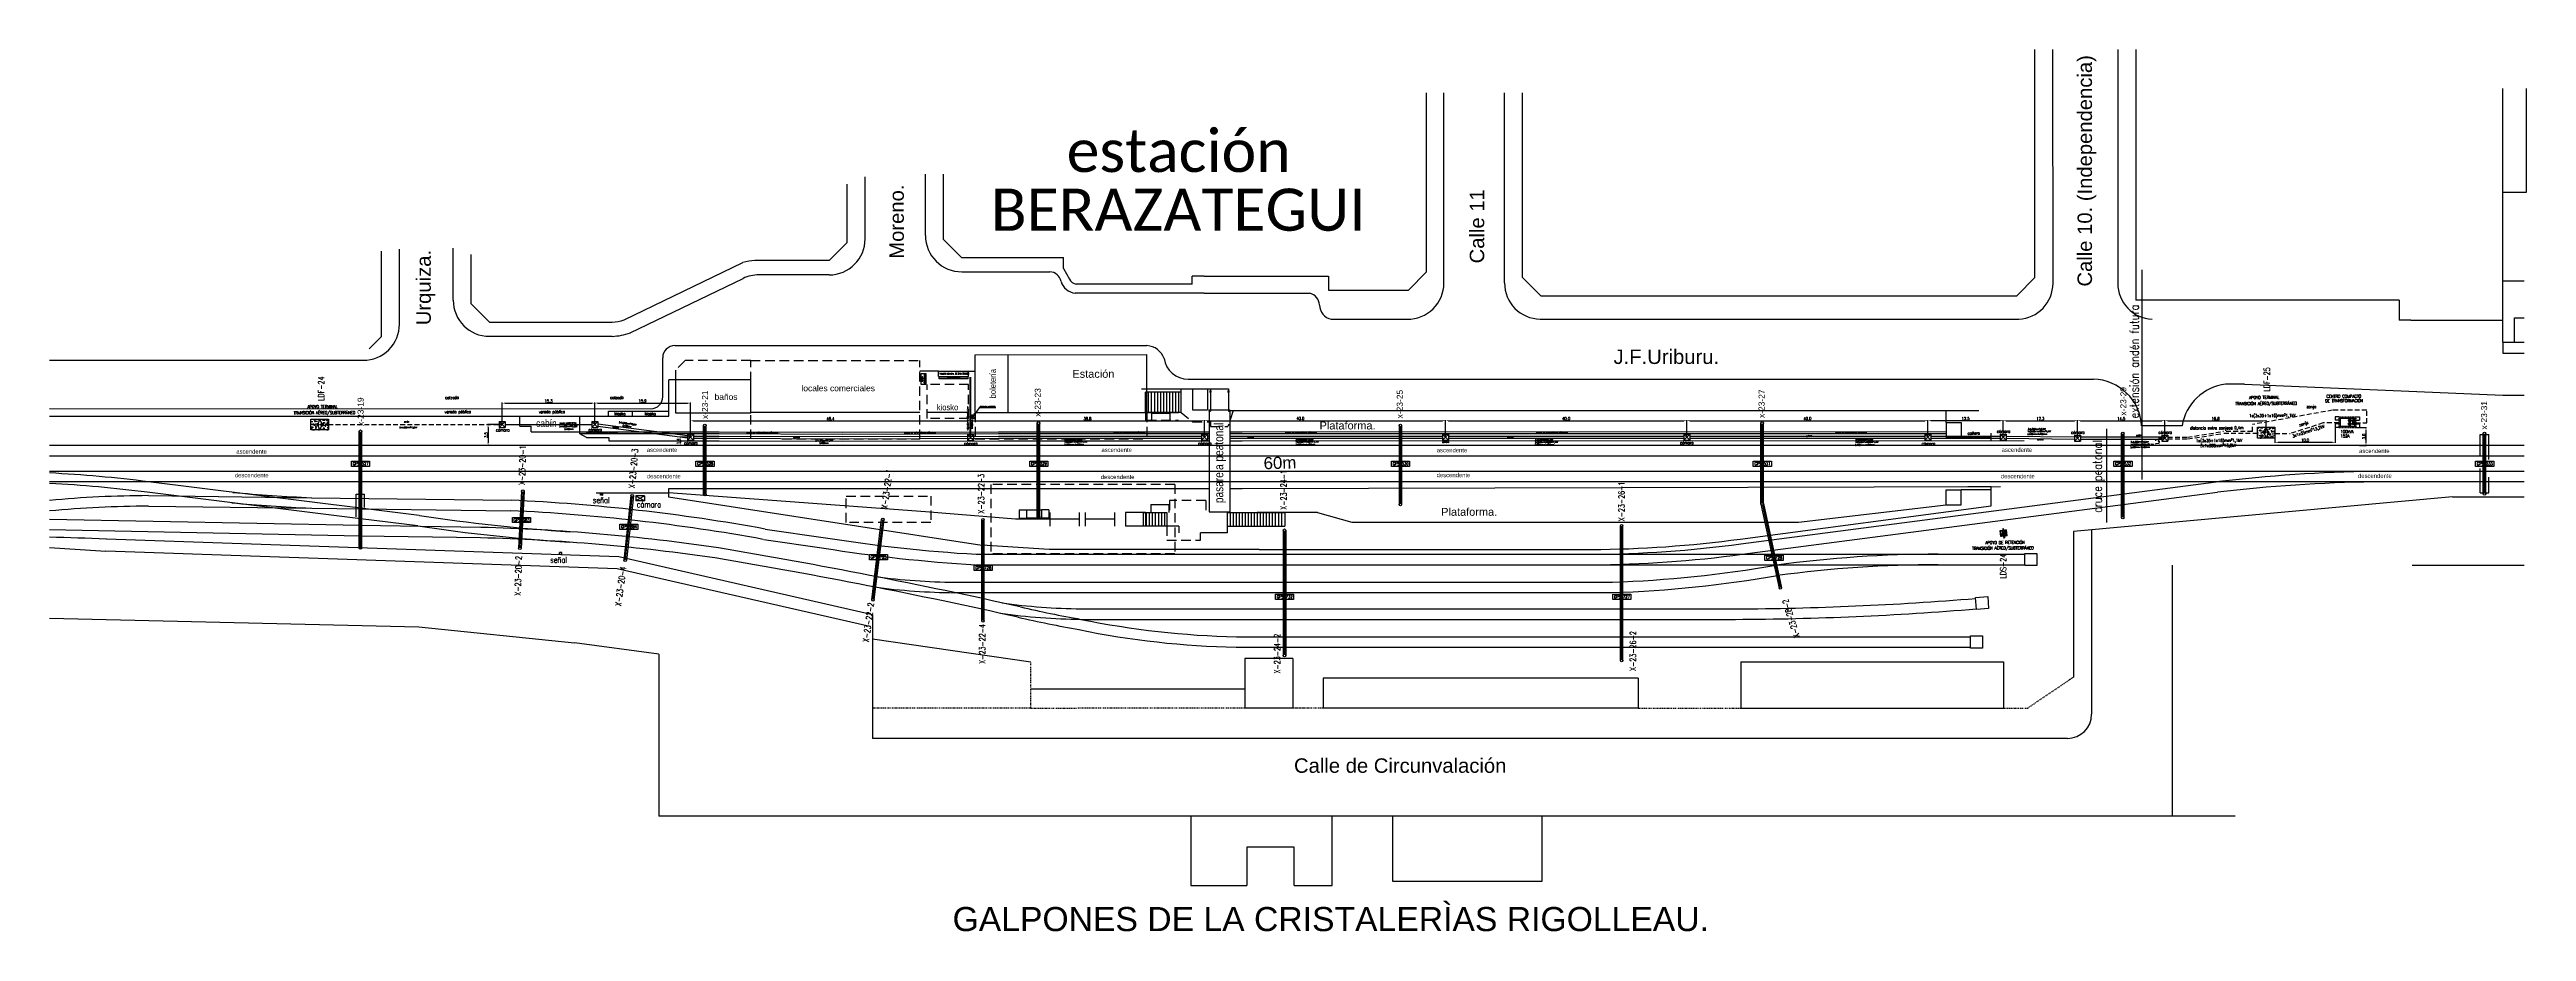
# Model space of a CAD drawing. Header units: millimetres. Extents: x 1712 to 2122, y 1320 to 1467.
import ezdxf

# ---------------------------------------------------------------- set-up
doc = ezdxf.new("R2010")
doc.units = ezdxf.units.MM
doc.linetypes.add('DASHDOT2', pattern=[0.5, 0.25, -0.125, 0, -0.125])
doc.linetypes.add('HIDDEN2', pattern=[4.7625, 3.175, -1.5875])
for name, color, linetype in [('CALLES', 8, 'Continuous'), ('EDIFICIOS', 8, 'Continuous'), ('LIMITE', 8, 'DASHDOT2'), ('LINEA02', 8, 'Continuous'), ('LINEA_02', 8, 'Continuous'), ('longitud vano', 7, 'Continuous'), ('n° de postación', 1, 'Continuous'), ('pórticos', 4, 'Continuous'), ('SEMICUBIERTO', 8, 'HIDDEN2'), ('textos', 7, 'Continuous'), ('Textos catenaria', 7, 'Continuous'), ('vías', 8, 'Continuous')]:
    doc.layers.add(name, color=color, linetype=linetype)
doc.styles.add('progresivas', font='calibri.ttf')
doc.styles.add('ROMANS', font='arial.ttf', dxfattribs={"width": 0.7})
doc.styles.add('SIMPLEX', font='simplex.shx', dxfattribs={"width": 0.75})
doc.linetypes.add('FENCELINE2', pattern='A,0.25,-0.1,[132,ltypeshp.shx,S=0.1,R=0,X=-0.1,Y=0],-0.1,1', length=1.45)
doc.dimstyles.new('COTA-100', dxfattribs={"dimtxt": 0.5, "dimasz": 0.5, "dimexe": 0.1, "dimexo": 0, "dimgap": 0.1, "dimtad": 1, "dimdec": 1, "dimzin": 0, "dimdsep": 46, "dimtxsty": 'SIMPLEX', "dimcen": 0.1, "dimclrd": 256, "dimclre": 256, "dimclrt": 256, "dimazin": 2, "dimtm": 1e-09, "dimtfac": 0.714286, "dimtdec": 1, "dimtmove": 2, "dimatfit": 2, "dimfxl": 0, "dimtolj": 1, "dimtzin": 0, "dimarcsym": 0})
pattern_1 = [(50, (-2624.04677, -773.78864), (0.45546167, -0.039847714), [0.047625, -0.523875]), (355, (-2624.04677, -773.78864), (-0.088107065, 0.47764161), [0.0381, -0.4191]), (100.451, (-2624.0088, -773.79196), (0.367356254, 0.43779172), [0.040475, -0.445225]), (46.1842, (-2624.04677, -773.66164), (0.6776976, -0.10510582), [0.0714375, -0.7858125]), (96.6356, (-2623.9903, -773.6704), (0.59351059, 0.61856389), [0.0607125, -0.6678375]), (351.184, (-2624.0468, -773.66164), (0.59351151, 0.6185628), [0.05715, -0.62865]), (21, (-2623.98327, -773.6934), (0.3790372, -0.255663796), [0.047625, -0.523875]), (326, (-2623.98327, -773.6934), (0.15450507, 0.460469915), [0.0381, -0.4191]), (71.4514, (-2623.9517, -773.7147), (0.53354123, 0.204807144), [0.040475, -0.445225]), (37.5, (-2624.04677, -773.78864), (0.007721508, 0.211387597), [0, -0.41402, 0, -0.42545, 0, -0.4206875]), (7.5, (-2624.04677, -773.78864), (0.167049156, 0.250451437), [0, -0.24257, 0, -0.404495, 0, -0.1603375]), (327.5, (-2624.18837, -773.78864), (0.338976488, -0.01432186), [0, -0.15875, 0, -0.4953, 0, -0.657225]), (317.5, (-2624.25187, -773.78864), (0.370322953, 0.063566228), [0, -0.206375, 0, -0.32893, 0, -0.466725])]

# ---------------------------------------------------------------- blocks, each defined once
blk = doc.blocks.new('estructura terminal o retención para LDS')
h = blk.add_hatch()
h.set_pattern_fill('AR-CONC', color=8, scale=0.0025, style=0)
h.set_pattern_definition(pattern_1)
h.paths.add_polyline_path([(-0.5, -0.5), (-0.09, -0.5), (-0.14, -0.11, -0.352658), (-0.14, 0.11), (-0.09, 0.5), (-0.5, 0.5)])
h = blk.add_hatch()
h.set_pattern_fill('AR-CONC', color=8, scale=0.0025, style=0)
h.set_pattern_definition(pattern_1)
h.paths.add_polyline_path([(0.14, -0.11), (0.09, -0.5), (0.5, -0.5), (0.5, 0.5), (0.09, 0.5), (0.14, 0.11, -0.352658)])
at = {"color": 6}
for p, q in [((-0.05, 0.8), (-0.14, 0.11)), ((-0.05, 0.8), (0.05, 0.8)), ((0.05, 0.8), (0.14, 0.11)), ((-0.14, -0.11), (-0.05, -0.8)), ((-0.05, -0.8), (0.05, -0.8)), ((0.14, -0.11), (0.05, -0.8))]:
    blk.add_line(p, q, dxfattribs=at)
for points in [[(-0.09, -0.5), (-0.5, -0.5), (-0.5, 0.5), (-0.09, 0.5)], [(0.09, 0.5), (0.5, 0.5), (0.5, -0.5), (0.09, -0.5)]]:
    blk.add_lwpolyline(points)
blk.add_circle((0, 0), 0.13, dxfattribs=at)
for start, end in [(141.1488, 218.8512), (321.1488, 38.8512)]:
    blk.add_arc((0, 0), 0.18, start, end, dxfattribs=at)
blk = doc.blocks.new('estructura tipo A con base')
h = blk.add_hatch()
h.set_pattern_fill('AR-CONC', color=8, scale=0.005, style=0)
h.set_pattern_definition([(50, (-2627.5983, -783.80706), (0.91092334, -0.07969543), [0.09525, -1.04775]), (355, (-2627.5983, -783.8071), (-0.17621413, 0.9552832), [0.0762, -0.8382]), (100.451, (-2627.5224, -783.8137), (0.7347125, 0.87558344), [0.08095, -0.89045]), (46.1842, (-2627.5983, -783.5531), (1.3553952, -0.21021164), [0.142875, -1.571625]), (96.6356, (-2627.4854, -783.5706), (1.1870212, 1.2371278), [0.121425, -1.335675]), (351.184, (-2627.5983, -783.553), (1.187023, 1.2371256), [0.1143, -1.2573]), (21, (-2627.4713, -783.61656), (0.7580744, -0.5113276), [0.09525, -1.04775]), (326, (-2627.4713, -783.6166), (0.30901014, 0.92093983), [0.0762, -0.8382]), (71.4514, (-2627.4081, -783.6592), (1.06708245, 0.4096143), [0.08095, -0.89045]), (37.5, (-2627.5983, -783.80706), (0.015443016, 0.422775194), [0, -0.82804, 0, -0.8509, 0, -0.841375]), (7.5, (-2627.5983, -783.80706), (0.33409831, 0.500902874), [0, -0.48514, 0, -0.80899, 0, -0.320675]), (327.5, (-2627.88152, -783.80706), (0.677952976, -0.02864372), [0, -0.3175, 0, -0.9906, 0, -1.31445]), (317.5, (-2628.0085, -783.80706), (0.74064591, 0.12713246), [0, -0.41275, 0, -0.65786, 0, -0.93345])])
h.paths.add_polyline_path([(-1.45, -0.9), (1.45, -0.9), (1.45, 0.9), (-1.45, 0.9)])
h.paths.add_polyline_path([(-0.28, 0.18), (-0.28, 0.25), (-0.05, 0.8), (0.05, 0.8), (0.28, 0.28), (0.28, 0.18, -1), (0.28, -0.18), (0.28, -0.28), (0.05, -0.8), (-0.05, -0.8), (-0.28, -0.28), (-0.28, -0.18, -1)], flags=16)
h.paths.add_polyline_path([(-0.15, 0, -1), (-0.41, 0, -1)], flags=0)
h.paths.add_polyline_path([(0, 0, -1), (0, 0, -1)], flags=0)
h.paths.add_polyline_path([(0.41, 0, -1), (0.15, 0, -1)], flags=0)
blk.add_lwpolyline([(1.45, -0.9), (-1.45, -0.9), (-1.45, 0.9), (1.45, 0.9)], close=True)
at = {"color": 6}
blk.add_lwpolyline([(-0.28, -0.28), (-0.05, -0.8), (0.05, -0.8), (0.28, -0.28), (0.28, -0.18, 1), (0.28, 0.18), (0.28, 0.28), (0.05, 0.8), (-0.05, 0.8), (-0.28, 0.25), (-0.28, 0.18, 1), (-0.28, -0.18)], format="xyb", close=True, dxfattribs=at)
for centre, radius in [((-0.28, 0), 0.13), ((0, 0), 0.0021), ((0.28, 0), 0.13)]:
    blk.add_circle(centre, radius, dxfattribs=at)
blk = doc.blocks.new('cámara LDF-LDS')
at = {"color": 6}
for p, q in [((-0.5, 0.5), (0.5, 0.5)), ((-0.5, 0.5), (-0.5, -0.5)), ((-0.5, 0.5), (0.5, -0.5)), ((0.5, 0.5), (-0.5, -0.5)), ((0.5, 0.5), (0.5, -0.5)), ((-0.5, -0.5), (0.5, -0.5))]:
    blk.add_line(p, q, dxfattribs=at)
blk = doc.blocks.new('*D3')
at = {"lineweight": -2, "transparency": 16777216}
for p, q in [((2080.68, 1402.05), (2080.68, 1401.25)), ((2081.18, 1401.35), (2090.18, 1401.35)), ((2090.68, 1403.8), (2090.68, 1401.25))]:
    blk.add_line(p, q, dxfattribs=at)
at = {"transparency": 16777216}
for points in [[(2081.18, 1401.44), (2081.18, 1401.27), (2080.68, 1401.35)], [(2090.18, 1401.44), (2090.18, 1401.27), (2090.68, 1401.35)]]:
    blk.add_solid(points, dxfattribs=at)
at = {"layer": 'Defpoints', "color": 0, "transparency": 16777216}
for p in [(2080.68, 1402.05), (2090.68, 1403.8), (2090.68, 1401.35)]:
    blk.add_point(p, dxfattribs=at)
at = {"transparency": 16777216, "insert": (2085.68, 1401.7), "char_height": 0.5, "attachment_point": 5, "style": 'SIMPLEX'}
blk.add_mtext('\\A1;10.0', dxfattribs=at)
blk = doc.blocks.new('*D4')
at = {"lineweight": -2, "transparency": 16777216}
for p, q in [((2094.68, 1403.8), (2095.87, 1403.8)), ((2094.68, 1400.8), (2095.87, 1400.8)), ((2095.77, 1403.3), (2095.77, 1401.3))]:
    blk.add_line(p, q, dxfattribs=at)
at = {"transparency": 16777216}
for points in [[(2095.68, 1403.3), (2095.85, 1403.3), (2095.77, 1403.8)], [(2095.68, 1401.3), (2095.85, 1401.3), (2095.77, 1400.8)]]:
    blk.add_solid(points, dxfattribs=at)
at = {"layer": 'Defpoints', "color": 0, "transparency": 16777216}
for p in [(2094.68, 1403.8), (2094.68, 1400.8), (2095.77, 1400.8)]:
    blk.add_point(p, dxfattribs=at)
at = {"transparency": 16777216, "insert": (2095.42, 1402.3), "char_height": 0.5, "attachment_point": 5, "rotation": 90, "style": 'SIMPLEX'}
blk.add_mtext('\\A1;3.0', dxfattribs=at)
blk = doc.blocks.new('*D13')
at = {"lineweight": -2, "transparency": 16777216}
for p, q in [((1786.68, 1404.29), (1786.68, 1407.95)), ((1787.18, 1407.85), (1801.52, 1407.85)), ((1802.02, 1404.29), (1802.02, 1407.95))]:
    blk.add_line(p, q, dxfattribs=at)
at = {"transparency": 16777216}
for points in [[(1787.18, 1407.93), (1787.18, 1407.76), (1786.68, 1407.85)], [(1801.52, 1407.93), (1801.52, 1407.76), (1802.02, 1407.85)]]:
    blk.add_solid(points, dxfattribs=at)
at = {"layer": 'Defpoints', "color": 0, "transparency": 16777216}
for p in [(1802.02, 1407.85), (1786.68, 1404.29), (1802.02, 1404.29)]:
    blk.add_point(p, dxfattribs=at)
at = {"transparency": 16777216, "insert": (1794.35, 1408.2), "char_height": 0.5, "attachment_point": 5, "style": 'SIMPLEX'}
blk.add_mtext('\\A1;15.3', dxfattribs=at)
blk = doc.blocks.new('*D16')
at = {"lineweight": -2, "transparency": 16777216}
for p, q in [((1802.02, 1404.29), (1802.02, 1407.95)), ((1802.52, 1407.85), (1817.39, 1407.85)), ((1817.89, 1402.21), (1817.89, 1407.95))]:
    blk.add_line(p, q, dxfattribs=at)
at = {"transparency": 16777216}
for points in [[(1802.52, 1407.93), (1802.52, 1407.76), (1802.02, 1407.85)], [(1817.39, 1407.93), (1817.39, 1407.76), (1817.89, 1407.85)]]:
    blk.add_solid(points, dxfattribs=at)
at = {"layer": 'Defpoints', "color": 0, "transparency": 16777216}
for p in [(1817.89, 1407.85), (1802.02, 1404.29), (1817.89, 1402.21)]:
    blk.add_point(p, dxfattribs=at)
at = {"transparency": 16777216, "insert": (1809.95, 1408.2), "char_height": 0.5, "attachment_point": 5, "style": 'SIMPLEX'}
blk.add_mtext('\\A1;15.9', dxfattribs=at)
blk = doc.blocks.new('*D17')
at = {"lineweight": -2, "transparency": 16777216}
for p, q in [((1817.89, 1402.21), (1817.89, 1405.02)), ((1818.39, 1404.92), (1863.83, 1404.92)), ((1864.33, 1402.15), (1864.33, 1405.02))]:
    blk.add_line(p, q, dxfattribs=at)
at = {"transparency": 16777216}
for points in [[(1818.39, 1405), (1818.39, 1404.83), (1817.89, 1404.92)], [(1863.83, 1405), (1863.83, 1404.83), (1864.33, 1404.92)]]:
    blk.add_solid(points, dxfattribs=at)
at = {"layer": 'Defpoints', "color": 0, "transparency": 16777216}
for p in [(1864.33, 1404.92), (1817.89, 1402.21), (1864.33, 1402.15)]:
    blk.add_point(p, dxfattribs=at)
at = {"transparency": 16777216, "insert": (1841.11, 1405.27), "char_height": 0.5, "attachment_point": 5, "style": 'SIMPLEX'}
blk.add_mtext('\\A1;46.4', dxfattribs=at)
blk = doc.blocks.new('*D18')
at = {"lineweight": -2, "transparency": 16777216}
for p, q in [((1864.33, 1402.15), (1864.33, 1405.03)), ((1864.83, 1404.93), (1902.63, 1404.93)), ((1903.13, 1402.21), (1903.13, 1405.03))]:
    blk.add_line(p, q, dxfattribs=at)
at = {"transparency": 16777216}
for points in [[(1864.83, 1405.01), (1864.83, 1404.84), (1864.33, 1404.93)], [(1902.63, 1405.01), (1902.63, 1404.84), (1903.13, 1404.93)]]:
    blk.add_solid(points, dxfattribs=at)
at = {"layer": 'Defpoints', "color": 0, "transparency": 16777216}
for p in [(1903.13, 1404.93), (1864.33, 1402.15), (1903.13, 1402.21)]:
    blk.add_point(p, dxfattribs=at)
at = {"transparency": 16777216, "insert": (1883.73, 1405.28), "char_height": 0.5, "attachment_point": 5, "style": 'SIMPLEX'}
blk.add_mtext('\\A1;38.8', dxfattribs=at)
blk = doc.blocks.new('*D19')
at = {"lineweight": -2, "transparency": 16777216}
for p, q in [((1903.13, 1402.21), (1903.13, 1405.03)), ((1903.63, 1404.93), (1942.63, 1404.93)), ((1943.13, 1402.22), (1943.13, 1405.03))]:
    blk.add_line(p, q, dxfattribs=at)
at = {"transparency": 16777216}
for points in [[(1903.63, 1405.01), (1903.63, 1404.84), (1903.13, 1404.93)], [(1942.63, 1405.01), (1942.63, 1404.84), (1943.13, 1404.93)]]:
    blk.add_solid(points, dxfattribs=at)
at = {"layer": 'Defpoints', "color": 0, "transparency": 16777216}
for p in [(1943.13, 1404.93), (1903.13, 1402.21), (1943.13, 1402.22)]:
    blk.add_point(p, dxfattribs=at)
at = {"transparency": 16777216, "insert": (1919.04, 1405.31), "char_height": 0.5, "attachment_point": 5, "style": 'SIMPLEX'}
blk.add_mtext('\\A1;40.0', dxfattribs=at)
blk = doc.blocks.new('*D20')
at = {"lineweight": -2, "transparency": 16777216}
for p, q in [((1943.13, 1402.22), (1943.13, 1405.03)), ((1943.63, 1404.93), (1982.63, 1404.93)), ((1983.13, 1402.21), (1983.13, 1405.03))]:
    blk.add_line(p, q, dxfattribs=at)
at = {"transparency": 16777216}
for points in [[(1943.63, 1405.01), (1943.63, 1404.84), (1943.13, 1404.93)], [(1982.63, 1405.01), (1982.63, 1404.84), (1983.13, 1404.93)]]:
    blk.add_solid(points, dxfattribs=at)
at = {"layer": 'Defpoints', "color": 0, "transparency": 16777216}
for p in [(1983.13, 1404.93), (1943.13, 1402.22), (1983.13, 1402.21)]:
    blk.add_point(p, dxfattribs=at)
at = {"transparency": 16777216, "insert": (1963.13, 1405.28), "char_height": 0.5, "attachment_point": 5, "style": 'SIMPLEX'}
blk.add_mtext('\\A1;40.0', dxfattribs=at)
blk = doc.blocks.new('*D21')
at = {"lineweight": -2, "transparency": 16777216}
for p, q in [((1983.13, 1402.21), (1983.13, 1405.03)), ((1983.63, 1404.93), (2022.63, 1404.93)), ((2023.13, 1402.22), (2023.13, 1405.03))]:
    blk.add_line(p, q, dxfattribs=at)
at = {"transparency": 16777216}
for points in [[(1983.63, 1405.01), (1983.63, 1404.84), (1983.13, 1404.93)], [(2022.63, 1405.01), (2022.63, 1404.84), (2023.13, 1404.93)]]:
    blk.add_solid(points, dxfattribs=at)
at = {"layer": 'Defpoints', "color": 0, "transparency": 16777216}
for p in [(2023.13, 1404.93), (1983.13, 1402.21), (2023.13, 1402.22)]:
    blk.add_point(p, dxfattribs=at)
at = {"transparency": 16777216, "insert": (2003.13, 1405.28), "char_height": 0.5, "attachment_point": 5, "style": 'SIMPLEX'}
blk.add_mtext('\\A1;40.0', dxfattribs=at)
blk = doc.blocks.new('*D22')
at = {"lineweight": -2, "transparency": 16777216}
for p, q in [((2023.13, 1402.22), (2023.13, 1405.03)), ((2035.11, 1404.93), (2023.63, 1404.93)), ((2035.61, 1402.22), (2035.61, 1405.03))]:
    blk.add_line(p, q, dxfattribs=at)
at = {"transparency": 16777216}
for points in [[(2023.63, 1405.01), (2023.63, 1404.84), (2023.13, 1404.93)], [(2035.11, 1405.01), (2035.11, 1404.84), (2035.61, 1404.93)]]:
    blk.add_solid(points, dxfattribs=at)
at = {"layer": 'Defpoints', "color": 0, "transparency": 16777216}
for p in [(2023.13, 1404.93), (2023.13, 1402.22), (2035.61, 1402.22)]:
    blk.add_point(p, dxfattribs=at)
at = {"transparency": 16777216, "insert": (2029.37, 1405.28), "char_height": 0.5, "attachment_point": 5, "style": 'SIMPLEX'}
blk.add_mtext('\\A1;12.5', dxfattribs=at)
blk = doc.blocks.new('*D23')
at = {"lineweight": -2, "transparency": 16777216}
for p, q in [((2035.61, 1402.22), (2035.61, 1405.03)), ((2036.11, 1404.93), (2047.42, 1404.93)), ((2047.92, 1402.05), (2047.92, 1405.03))]:
    blk.add_line(p, q, dxfattribs=at)
at = {"transparency": 16777216}
for points in [[(2036.11, 1405.01), (2036.11, 1404.84), (2035.61, 1404.93)], [(2047.42, 1405.01), (2047.42, 1404.84), (2047.92, 1404.93)]]:
    blk.add_solid(points, dxfattribs=at)
at = {"layer": 'Defpoints', "color": 0, "transparency": 16777216}
for p in [(2047.92, 1404.93), (2035.61, 1402.22), (2047.92, 1402.05)]:
    blk.add_point(p, dxfattribs=at)
at = {"transparency": 16777216, "insert": (2041.77, 1405.28), "char_height": 0.5, "attachment_point": 5, "style": 'SIMPLEX'}
blk.add_mtext('\\A1;12.3', dxfattribs=at)
blk = doc.blocks.new('*D24')
at = {"lineweight": -2, "transparency": 16777216}
for p, q in [((2047.92, 1402.05), (2047.92, 1405.03)), ((2048.42, 1404.93), (2061.91, 1404.93)), ((2062.41, 1402.05), (2062.41, 1405.03))]:
    blk.add_line(p, q, dxfattribs=at)
at = {"transparency": 16777216}
for points in [[(2048.42, 1405.01), (2048.42, 1404.84), (2047.92, 1404.93)], [(2061.91, 1405.01), (2061.91, 1404.84), (2062.41, 1404.93)]]:
    blk.add_solid(points, dxfattribs=at)
at = {"layer": 'Defpoints', "color": 0, "transparency": 16777216}
for p in [(2062.41, 1404.93), (2047.92, 1402.05), (2062.41, 1402.05)]:
    blk.add_point(p, dxfattribs=at)
at = {"transparency": 16777216, "insert": (2055.17, 1405.28), "char_height": 0.5, "attachment_point": 5, "style": 'SIMPLEX'}
blk.add_mtext('\\A1;14.5', dxfattribs=at)
blk = doc.blocks.new('*D25')
at = {"lineweight": -2, "transparency": 16777216}
for p, q in [((2062.41, 1402.05), (2062.41, 1405.03)), ((2062.91, 1404.93), (2078.73, 1404.93)), ((2079.23, 1402.95), (2079.23, 1405.03))]:
    blk.add_line(p, q, dxfattribs=at)
at = {"transparency": 16777216}
for points in [[(2062.91, 1405.01), (2062.91, 1404.84), (2062.41, 1404.93)], [(2078.73, 1405.01), (2078.73, 1404.84), (2079.23, 1404.93)]]:
    blk.add_solid(points, dxfattribs=at)
at = {"layer": 'Defpoints', "color": 0, "transparency": 16777216}
for p in [(2079.23, 1404.93), (2062.41, 1402.05), (2079.23, 1402.95)]:
    blk.add_point(p, dxfattribs=at)
at = {"transparency": 16777216, "insert": (2070.82, 1405.28), "char_height": 0.5, "attachment_point": 5, "style": 'SIMPLEX'}
blk.add_mtext('\\A1;16.8', dxfattribs=at)
blk = doc.blocks.new('*D26')
at = {"lineweight": -2, "transparency": 16777216}
for p, q in [((2062.41, 1402.05), (2061.36, 1402.05)), ((2061.46, 1400.8), (2061.36, 1400.8)), ((2061.46, 1401.55), (2061.46, 1401.3))]:
    blk.add_line(p, q, dxfattribs=at)
at = {"transparency": 16777216}
for points in [[(2061.38, 1401.55), (2061.54, 1401.55), (2061.46, 1402.05)], [(2061.38, 1401.3), (2061.54, 1401.3), (2061.46, 1400.8)]]:
    blk.add_solid(points, dxfattribs=at)
at = {"layer": 'Defpoints', "color": 0, "transparency": 16777216}
for p in [(2061.46, 1400.8), (2061.46, 1400.8), (2062.41, 1402.05)]:
    blk.add_point(p, dxfattribs=at)
at = {"transparency": 16777216, "insert": (2061.11, 1401.42), "char_height": 0.5, "attachment_point": 5, "rotation": 90, "style": 'SIMPLEX'}
blk.add_mtext('\\A1;1.3', dxfattribs=at)
blk = doc.blocks.new('*D27')
at = {"lineweight": -2, "transparency": 16777216}
for p, q in [((1786.68, 1404.29), (1784.23, 1404.29)), ((1784.33, 1400.8), (1784.23, 1400.8)), ((1784.33, 1403.79), (1784.33, 1401.3))]:
    blk.add_line(p, q, dxfattribs=at)
at = {"transparency": 16777216}
for points in [[(1784.25, 1403.79), (1784.41, 1403.79), (1784.33, 1404.29)], [(1784.25, 1401.3), (1784.41, 1401.3), (1784.33, 1400.8)]]:
    blk.add_solid(points, dxfattribs=at)
at = {"layer": 'Defpoints', "color": 0, "transparency": 16777216}
for p in [(1784.33, 1400.8), (1784.33, 1400.8), (1786.68, 1404.29)]:
    blk.add_point(p, dxfattribs=at)
at = {"transparency": 16777216, "insert": (1783.98, 1402.55), "char_height": 0.5, "attachment_point": 5, "rotation": 90, "style": 'SIMPLEX'}
blk.add_mtext('\\A1;3.5', dxfattribs=at)
blk = doc.blocks.new('*D28')
at = {"lineweight": -2, "transparency": 16777216}
for p, q in [((1817.89, 1402.21), (1816.13, 1402.21)), ((1816.23, 1400.8), (1816.13, 1400.8)), ((1816.23, 1401.71), (1816.23, 1401.3))]:
    blk.add_line(p, q, dxfattribs=at)
at = {"transparency": 16777216}
for points in [[(1816.15, 1401.71), (1816.31, 1401.71), (1816.23, 1402.21)], [(1816.15, 1401.3), (1816.31, 1401.3), (1816.23, 1400.8)]]:
    blk.add_solid(points, dxfattribs=at)
at = {"layer": 'Defpoints', "color": 0, "transparency": 16777216}
for p in [(1816.23, 1400.8), (1816.23, 1400.8), (1817.89, 1402.21)]:
    blk.add_point(p, dxfattribs=at)
at = {"transparency": 16777216, "insert": (1815.88, 1401.51), "char_height": 0.5, "attachment_point": 5, "rotation": 90, "style": 'SIMPLEX'}
blk.add_mtext('\\A1;1.4', dxfattribs=at)

msp = doc.modelspace()

# ---------------------------------------------------------------- linework, layer by layer
at = {"color": 1}
msp.add_line((2058.57, 1429.97), (2058.57, 1395.18), dxfattribs=at)
for p, q in [((1864.53, 1405.88), (1865.13, 1405.88)), ((1864.53, 1405.88), (1864.53, 1405.28)), ((1864.53, 1405.88), (1865.13, 1405.28)), ((1865.13, 1405.88), (1864.53, 1405.28)), ((1864.53, 1405.28), (1865.13, 1405.28)), ((1865.75, 1407.08), (1864.98, 1405.95)), ((1864.98, 1405.95), (1865.02, 1406.18)), ((1864.98, 1405.95), (1865.18, 1406.07)), ((1865.13, 1405.88), (1865.13, 1405.28)), ((1868.53, 1407.08), (1865.75, 1407.08)), ((1761.68, 1398.22), (1764.69, 1398.22)), ((1761.68, 1397.36), (1761.68, 1398.22)), ((1764.69, 1397.36), (1761.68, 1397.36)), ((1764.69, 1398.22), (1764.69, 1397.36)), ((1818.81, 1398.22), (1821.82, 1398.22)), ((1818.81, 1397.36), (1818.81, 1398.22)), ((1821.82, 1397.36), (1818.81, 1397.36)), ((1821.82, 1398.22), (1821.82, 1397.36)), ((1874.16, 1398.22), (1877.17, 1398.22)), ((1874.16, 1397.36), (1874.16, 1398.22)), ((1877.17, 1397.36), (1874.16, 1397.36)), ((1877.17, 1398.22), (1877.17, 1397.36)), ((1934.16, 1398.22), (1937.17, 1398.22)), ((1934.16, 1397.36), (1934.16, 1398.22)), ((1937.17, 1397.36), (1934.16, 1397.36)), ((1937.17, 1398.22), (1937.17, 1397.36)), ((1994.16, 1398.22), (1997.17, 1398.22)), ((1994.16, 1397.36), (1994.16, 1398.22)), ((1997.17, 1397.36), (1994.16, 1397.36)), ((1997.17, 1398.22), (1997.17, 1397.36)), ((2053.96, 1398.22), (2056.97, 1398.22)), ((2053.96, 1397.36), (2053.96, 1398.22)), ((2056.97, 1397.36), (2053.96, 1397.36)), ((2056.97, 1398.22), (2056.97, 1397.36)), ((2113.96, 1398.22), (2116.97, 1398.22)), ((2113.96, 1397.36), (2113.96, 1398.22)), ((2116.97, 1397.36), (2113.96, 1397.36)), ((2116.97, 1398.22), (2116.97, 1397.36)), ((1803.34, 1392.91), (1802.99, 1392.91)), ((1802.99, 1392.56), (1802.99, 1392.91)), ((1802.99, 1392.91), (1803.34, 1392.56)), ((1803.34, 1392.91), (1802.99, 1392.56)), ((1803.34, 1392.56), (1803.34, 1392.91)), ((1788.36, 1388.88), (1791.37, 1388.88)), ((1788.36, 1388.02), (1788.36, 1388.88)), ((1791.37, 1388.88), (1791.37, 1388.02)), ((1803.34, 1392.56), (1802.99, 1392.56)), ((1808.81, 1392.47), (1808.81, 1391.62)), ((1810.26, 1392.47), (1808.81, 1392.47)), ((1810.26, 1392.47), (1808.81, 1391.62)), ((1808.81, 1392.47), (1810.26, 1391.62)), ((1810.26, 1391.62), (1808.81, 1391.62)), ((1810.26, 1392.47), (1810.26, 1391.62)), ((1791.37, 1388.02), (1788.36, 1388.02)), ((1806.18, 1387.76), (1809.19, 1387.76)), ((1806.18, 1386.89), (1806.18, 1387.76)), ((1809.19, 1386.89), (1806.18, 1386.89)), ((1809.19, 1387.76), (1809.19, 1386.89)), ((1796.54, 1383.08), (1796.19, 1383.08)), ((1796.19, 1382.73), (1796.19, 1383.08)), ((1796.54, 1382.73), (1796.19, 1382.73)), ((1796.54, 1382.73), (1796.54, 1383.08)), ((1847.56, 1382.73), (1850.57, 1382.73)), ((1847.56, 1381.87), (1847.56, 1382.73)), ((1850.57, 1381.87), (1847.56, 1381.87)), ((1850.57, 1382.73), (1850.57, 1381.87)), ((1864.93, 1380.96), (1867.94, 1380.96)), ((1864.93, 1380.1), (1864.93, 1380.96)), ((1866.4, 1382.78), (1866.4, 1381.04)), ((1867.94, 1380.96), (1867.94, 1380.1)), ((1996.08, 1382.62), (1999.1, 1382.62)), ((1996.08, 1381.76), (1996.08, 1382.62)), ((1999.1, 1381.76), (1996.08, 1381.76)), ((1999.1, 1382.62), (1999.1, 1381.76)), ((1867.94, 1380.1), (1864.93, 1380.1)), ((1914.92, 1376.14), (1917.93, 1376.14)), ((1914.92, 1375.27), (1914.92, 1376.14)), ((1917.93, 1375.27), (1914.92, 1375.27)), ((1917.93, 1376.14), (1917.93, 1375.27)), ((1970.85, 1376.14), (1973.86, 1376.14)), ((1970.85, 1375.27), (1970.85, 1376.14)), ((1973.86, 1375.27), (1970.85, 1375.27)), ((1973.86, 1376.14), (1973.86, 1375.27))]:
    msp.add_line(p, q)
at = {"color": 5, "linetype": 'HIDDEN2', "ltscale": 0.25}
for p, q in [((2090.24, 1406.67), (2076.93, 1404.3)), ((2095.9, 1406.67), (2090.24, 1406.67)), ((2095.9, 1404.55), (2095.9, 1406.67)), ((1757.86, 1404.29), (1786.18, 1404.29)), ((2062.91, 1402.2), (2066.17, 1402.2)), ((2062.91, 1401.9), (2066.19, 1401.9)), ((2066.17, 1402.2), (2072.04, 1403.14)), ((2066.19, 1401.9), (2072.04, 1402.8)), ((2076.93, 1403.14), (2072.04, 1403.14)), ((2077.78, 1402.8), (2072.04, 1402.8)), ((2076.93, 1403.14), (2076.93, 1404.3)), ((2080.68, 1402.8), (2083.22, 1402.8)), ((2088.65, 1404.55), (2083.22, 1402.8)), ((2091.28, 1404.55), (2088.65, 1404.55)), ((2094.08, 1404.55), (2095.9, 1404.55))]:
    msp.add_line(p, q, dxfattribs=at)
at = {"color": 3}
for p, q in [((2090.68, 1405.6), (2090.68, 1405)), ((2091.28, 1405.6), (2090.68, 1405.6)), ((2091.28, 1405), (2090.68, 1405)), ((2094.08, 1405.6), (2094.68, 1405.6)), ((2094.08, 1405), (2094.68, 1405)), ((2094.68, 1405.6), (2094.68, 1405)), ((1787.18, 1404.29), (1801.52, 1404.29)), ((2090.68, 1404.4), (2090.68, 1403.8)), ((2091.28, 1404.4), (2090.68, 1404.4)), ((2091.28, 1403.8), (2090.68, 1403.8)), ((2094.08, 1404.4), (2094.68, 1404.4)), ((2094.08, 1403.8), (2094.68, 1403.8)), ((2094.68, 1404.4), (2094.68, 1403.8))]:
    msp.add_line(p, q, dxfattribs=at)
at = {"color": 3, "linetype": 'HIDDEN2', "ltscale": 0.05}
for p, q in [((2091.28, 1405.6), (2094.08, 1405.6)), ((2091.28, 1405.6), (2091.28, 1403.8)), ((2094.08, 1405.6), (2094.08, 1403.8)), ((2091.28, 1403.8), (2094.08, 1403.8))]:
    msp.add_line(p, q, dxfattribs=at)
at = {"color": 11}
for p, q in [((2091.5, 1405.45), (2091.44, 1405.45)), ((2091.44, 1405.45), (2091.44, 1403.94)), ((2091.5, 1405.45), (2091.5, 1403.94)), ((2091.5, 1405.43), (2093.85, 1405.43)), ((2091.5, 1405.36), (2093.85, 1405.36)), ((2092.79, 1405.05), (2092.94, 1405.05)), ((2092.79, 1405.05), (2092.79, 1404.92)), ((2092.79, 1405.04), (2092.94, 1405.04)), ((2092.79, 1404.93), (2092.98, 1404.93)), ((2092.79, 1404.92), (2092.98, 1404.92)), ((2092.98, 1404.1), (2092.98, 1405.3)), ((2092.98, 1405.3), (2093.03, 1405.3)), ((2093.03, 1404.1), (2093.03, 1405.3)), ((2093.03, 1405.11), (2093.16, 1405.11)), ((2093.16, 1404.1), (2093.16, 1405.3)), ((2093.21, 1405.3), (2093.16, 1405.3)), ((2093.21, 1404.1), (2093.21, 1405.3)), ((2093.21, 1404.93), (2093.39, 1404.93)), ((2093.21, 1404.92), (2093.39, 1404.92)), ((2093.24, 1405.05), (2093.39, 1405.05)), ((2093.24, 1405.04), (2093.39, 1405.04)), ((2093.39, 1405.05), (2093.39, 1404.92)), ((2093.53, 1405.07), (2093.53, 1404.32)), ((2093.8, 1405.07), (2093.53, 1405.07)), ((2093.8, 1405.07), (2093.8, 1404.32)), ((2093.85, 1405.45), (2093.85, 1403.94)), ((2093.85, 1405.45), (2093.92, 1405.45)), ((2093.92, 1405.45), (2093.92, 1403.94)), ((2091.44, 1403.94), (2091.5, 1403.94)), ((2091.5, 1404.03), (2093.85, 1404.03)), ((2091.5, 1403.97), (2093.85, 1403.97)), ((2092.79, 1404.47), (2092.98, 1404.47)), ((2092.79, 1404.35), (2092.79, 1404.47)), ((2092.79, 1404.46), (2092.98, 1404.46)), ((2092.79, 1404.35), (2092.94, 1404.35)), ((2092.79, 1404.35), (2092.94, 1404.35)), ((2092.98, 1404.1), (2093.03, 1404.1)), ((2093.03, 1404.28), (2093.16, 1404.28)), ((2093.21, 1404.1), (2093.16, 1404.1)), ((2093.21, 1404.47), (2093.39, 1404.47)), ((2093.21, 1404.46), (2093.39, 1404.46)), ((2093.24, 1404.35), (2093.39, 1404.35)), ((2093.24, 1404.35), (2093.39, 1404.35)), ((2093.39, 1404.35), (2093.39, 1404.47)), ((2093.8, 1404.32), (2093.53, 1404.32)), ((2093.85, 1403.94), (2093.92, 1403.94))]:
    msp.add_line(p, q, dxfattribs=at)
at = {"color": 7}
msp.add_line((2052.74, 1403.57), (2052.74, 1388.07), dxfattribs=at)
at = {"color": 4}
for p, q in [((1789.87, 1393.25), (1789.38, 1383.77)), ((1790.07, 1393.03), (1789.6, 1383.97)), ((1790.29, 1393.23), (1789.8, 1383.75)), ((1808.01, 1392.5), (1806.84, 1381.8)), ((1808.19, 1392.27), (1807.07, 1381.99)), ((1808.42, 1392.45), (1807.26, 1381.75)), ((1847.95, 1375.24), (1849.6, 1388.59)), ((1848.36, 1375.19), (1850.02, 1388.54)), ((1866.19, 1371.72), (1866.19, 1388.52)), ((1866.61, 1371.72), (1866.61, 1388.52)), ((1995.42, 1391.08), (1998.43, 1377.14)), ((1995.67, 1390.92), (1998.59, 1377.39)), ((1995.83, 1391.17), (1998.84, 1377.23)), ((1848.18, 1375.43), (1849.79, 1388.35)), ((1866.4, 1371.93), (1866.4, 1388.31)), ((1916.19, 1386.76), (1916.19, 1365.99)), ((1916.4, 1386.55), (1916.4, 1366.2)), ((1916.61, 1386.76), (1916.61, 1365.99)), ((1972.11, 1365.16), (1972.11, 1387.52)), ((1972.32, 1365.37), (1972.32, 1387.31)), ((1972.53, 1365.16), (1972.53, 1387.52))]:
    msp.add_line(p, q, dxfattribs=at)
msp.add_lwpolyline([(1856.17, 1412.78), (1856.91, 1412.78), (1856.91, 1410.95), (1856.17, 1410.95)], close=True)
at = {"color": 5}
msp.add_lwpolyline([(2093.75, 1404.92), (2093.6, 1404.92), (2093.6, 1404.47), (2093.75, 1404.47)], close=True, dxfattribs=at)
at = {"const_width": 0.05}
for points in [[(1763.13, 1392.05, 1), (1763.18, 1392.05, 1)], [(1763.13, 1390.31, 1), (1763.18, 1390.31, 1)]]:
    msp.add_lwpolyline(points, format="xyb", close=True, dxfattribs=at)
for centre in [(1763.16, 1397.79), (1820.29, 1397.79), (1875.63, 1397.79), (1935.63, 1397.79), (1995.63, 1397.79), (2055.43, 1397.79), (2115.43, 1397.79), (1789.83, 1388.45), (1807.65, 1387.32), (1849.03, 1382.3), (1866.4, 1380.53), (1997.56, 1382.19), (1916.39, 1375.7), (1972.32, 1375.7)]:
    msp.add_circle(centre, 0.0747)
at = {"color": 4}
for centre in [(1790.08, 1393.24), (1808.21, 1392.48), (1849.81, 1388.56), (1866.4, 1388.52), (1916.4, 1386.76), (1972.32, 1387.52), (1789.59, 1383.76), (1807.05, 1381.78), (1998.64, 1377.18), (1848.16, 1375.22), (1866.4, 1371.72), (1916.4, 1365.99), (1972.32, 1365.16)]:
    msp.add_circle(centre, 0.21, dxfattribs=at)
at = {"color": 11}
for centre, start, end in [((2093.09, 1405.05), 141.5668, 218.4332), ((2093.09, 1405.05), 65.3757, 114.6243), ((2093.09, 1405.05), 321.5668, 38.4332), ((2093.09, 1404.7), 141.5668, 218.4332), ((2093.09, 1404.35), 141.5668, 218.4332), ((2093.09, 1404.35), 245.3757, 294.6243), ((2093.09, 1404.7), 321.5668, 38.4332), ((2093.09, 1404.35), 321.5668, 38.4332)]:
    msp.add_arc(centre, 0.15, start, end, dxfattribs=at)
at = {"layer": 'CALLES'}
for p, q in [((2040.87, 1428.66), (2040.86, 1466.5)), ((2043.87, 1427.73), (2043.86, 1466.5)), ((2054.59, 1466.5), (2054.59, 1427.73)), ((2057.59, 1466.5), (2057.59, 1424.95)), ((1939.96, 1429.61), (1939.96, 1459.34)), ((1942.85, 1427.75), (1942.85, 1459.34)), ((1952.9, 1427.79), (1952.9, 1459.34)), ((1955.9, 1428.66), (1955.9, 1459.34)), ((1843.87, 1434.49), (1843.87, 1444.18)), ((1846.87, 1435.12), (1846.87, 1445.41)), ((1856.87, 1435.63), (1856.87, 1445.84)), ((1859.87, 1434.99), (1859.87, 1445.84)), ((1840.87, 1431.49), (1843.87, 1434.49)), ((1859.87, 1434.99), (1862.87, 1432)), ((1766.63, 1418.89), (1766.63, 1433.03)), ((1769.63, 1420.95), (1769.63, 1433.38)), ((1778.55, 1424.93), (1778.55, 1433.57)), ((1781.55, 1424.3), (1781.55, 1432.52)), ((1806.89, 1421.64), (1826.59, 1431.15)), ((1840.87, 1431.49), (1828.59, 1431.49)), ((1862.87, 1432), (1879.75, 1432.02)), ((1862.88, 1429.63), (1877.51, 1429.64)), ((1879.75, 1430.17), (1879.75, 1432.02)), ((1879.75, 1430.17), (1880.74, 1428.42)), ((1936.96, 1426.61), (1939.96, 1429.61)), ((1807.92, 1419.51), (1826.61, 1428.53)), ((1840.87, 1429.12), (1829.22, 1429.12)), ((1903.11, 1426.09), (1881.7, 1426.09)), ((1901.1, 1427.6), (1881.85, 1427.6)), ((1901.1, 1427.6), (1901.1, 1428.9)), ((1903.11, 1428.9), (1901.1, 1428.9)), ((1955.9, 1428.66), (1958.9, 1425.66)), ((1958.9, 1425.66), (2037.87, 1425.66)), ((2037.87, 1425.66), (2040.87, 1428.66)), ((1784.55, 1421.3), (1781.55, 1424.3)), ((1924.15, 1421.76), (1936.79, 1421.76)), ((1958.83, 1421.79), (2038.17, 1421.76)), ((1764.59, 1416.85), (1766.63, 1418.89)), ((1784.55, 1421.3), (1804.89, 1421.3)), ((1784.55, 1418.93), (1804.89, 1418.93)), ((2118.49, 1417.95), (2118.49, 1416.15)), ((2118.49, 1417.95), (2120.39, 1417.95)), ((1711.6, 1414.97), (1738.32, 1414.96)), ((1738.32, 1414.96), (1750.16, 1414.96)), ((1750.16, 1414.96), (1763.87, 1414.95)), ((2118.49, 1416.15), (2121.99, 1416.15)), ((1900.42, 1411.81), (1906.63, 1411.81)), ((1903.63, 1410.19), (1904.13, 1410.19)), ((1906.63, 1411.81), (1987.93, 1411.82)), ((1987.93, 1411.82), (2050.57, 1411.82)), ((2075.63, 1411), (2118.49, 1409.15)), ((2118.49, 1409.15), (2121.99, 1409.15)), ((1711.6, 1406.96), (1811.28, 1406.91)), ((2065.27, 1404.1), (2058.57, 1404.1)), ((2110.12, 1392.28), (2047.26, 1386.55)), ((2110.12, 1392.28), (2121.99, 1392.28)), ((2047.26, 1386.55), (2047.26, 1362.41)), ((2050.26, 1386.82), (2050.26, 1356.23)), ((1711.6, 1383.9), (1720.95, 1383.28)), ((1805.76, 1380.35), (1720.95, 1383.28)), ((1847.63, 1370.78), (1805.76, 1380.35)), ((2063.63, 1380.97), (2063.63, 1339.33)), ((2103.43, 1380.98), (2121.99, 1380.98)), ((1711.6, 1372.18), (1772.82, 1370.75)), ((1848.08, 1372.73), (1848.08, 1352.22)), ((1772.82, 1370.75), (1798.65, 1368.1)), ((1812.67, 1366.21), (1798.65, 1368.1)), ((1848.08, 1368.73), (1874.32, 1364.92)), ((1812.67, 1366.21), (1812.67, 1339.32)), ((1924.42, 1352.22), (1848.08, 1352.22)), ((2046.26, 1352.23), (1924.42, 1352.22)), ((1924.42, 1339.32), (1812.67, 1339.32)), ((2074.07, 1339.33), (1924.42, 1339.32))]:
    msp.add_line(p, q, dxfattribs=at)
for centre, radius, start, end in [((1840.87, 1435.12), 6, 270.0009, 0.0009), ((1862.87, 1435.63), 6, 180.0009, 270.064), ((1828.59, 1425.49), 6, 90.0009, 109.4734), ((1877.37, 1427.61), 2.04, 12.4249, 86.1053), ((1829.22, 1423.12), 6, 90.0009, 115.758), ((1881.96, 1428.78), 2.7, 195.7685, 264.6603), ((1882.12, 1429.13), 1.55, 207.1961, 259.8961), ((1936.85, 1427.76), 6, 269.3793, 359.9941), ((1958.9, 1427.79), 6, 180.0009, 269.3787), ((2037.87, 1427.75), 6, 272.9106, 359.7829), ((2060.59, 1427.75), 6, 180.2189, 267.0912), ((1784.55, 1424.93), 6, 180.0009, 270.0009), ((1804.89, 1427.3), 6, 270.0009, 289.4734), ((1763.63, 1420.95), 6, 269.9718, 0.0009), ((1804.55, 1428.94), 10.02, 271.9554, 289.6703), ((1900.42, 1415.81), 4, 188.0487, 270.0009), ((2050.4, 1403.64), 8.18, 3.1949, 88.8405), ((2073.58, 1402.63), 8.45, 97.5931, 169.9683), ((1811.29, 1408.91), 2, 269.9718, 0), ((2046.26, 1356.23), 4, 270.0009, 0.0009)]:
    msp.add_arc(centre, radius, start, end, dxfattribs=at)
at = {"layer": 'EDIFICIOS'}
for p, q in [((2118.49, 1442.82), (2118.49, 1460.04)), ((2122.39, 1442.82), (2122.39, 1460.04)), ((2118.49, 1442.82), (2122.39, 1442.82)), ((2120.39, 1421.97), (2121.99, 1421.97)), ((2120.39, 1417.95), (2120.39, 1421.97)), ((2120.39, 1417.95), (2120.39, 1421.6)), ((1815.29, 1417.38), (1893.59, 1417.39)), ((2120.39, 1417.95), (2121.99, 1417.95)), ((1813.29, 1408.91), (1813.29, 1415.38)), ((1865.13, 1415.88), (1893.59, 1415.89)), ((1865.13, 1406.28), (1865.13, 1415.88)), ((1870.59, 1406.28), (1870.59, 1415.88)), ((1893.59, 1406.29), (1893.59, 1415.89)), ((1814.29, 1405.67), (1814.29, 1411.7)), ((1815.49, 1411.7), (1814.29, 1411.7)), ((1815.49, 1406.2), (1815.49, 1411.7)), ((1827.89, 1411.7), (1815.49, 1411.7)), ((1827.89, 1406.2), (1827.89, 1411.7)), ((1901.18, 1410.19), (1901.18, 1406.74)), ((1901.18, 1410.19), (1903.63, 1410.19)), ((1903.63, 1410.19), (1903.63, 1406.74)), ((1904.23, 1409.87), (1904.03, 1409.87)), ((1904.03, 1409.87), (1904.03, 1409.67)), ((1904.03, 1409.67), (1904.23, 1409.67)), ((1904.13, 1410.19), (1907.13, 1410.19)), ((1904.13, 1410.19), (1904.13, 1409.87)), ((1904.13, 1409.67), (1904.13, 1406.74)), ((1904.23, 1409.67), (1904.23, 1409.87)), ((1907.23, 1409.87), (1907.03, 1409.87)), ((1907.03, 1409.87), (1907.03, 1409.67)), ((1907.03, 1409.67), (1907.23, 1409.67)), ((1907.13, 1410.19), (1907.13, 1409.87)), ((1907.13, 1409.67), (1907.13, 1406.74)), ((1907.23, 1409.67), (1907.23, 1409.87)), ((1789.57, 1405.67), (1799.57, 1405.67)), ((1789.57, 1404.03), (1789.57, 1405.67)), ((1799.57, 1402.77), (1799.57, 1405.67)), ((1804.29, 1405.67), (1804.29, 1406.49)), ((1804.29, 1406.49), (1814.29, 1406.49)), ((1808.29, 1405.67), (1808.29, 1406.49)), ((1808.29, 1405.67), (1814.29, 1405.67)), ((1827.89, 1406.2), (1815.49, 1406.2)), ((1855.93, 1406.28), (1827.89, 1406.28)), ((1864.03, 1406.28), (1857.13, 1406.28)), ((1865.13, 1406.28), (1893.59, 1406.29)), ((1901.18, 1406.74), (1903.63, 1406.74)), ((1903.93, 1406.54), (1903.93, 1406.74)), ((1903.93, 1406.74), (1904.13, 1406.74)), ((1903.93, 1406.54), (1904.13, 1406.54)), ((1904.13, 1406.74), (1904.13, 1406.54)), ((1904.13, 1406.74), (1907.13, 1406.74)), ((1907.13, 1406.74), (1907.13, 1406.54)), ((1907.13, 1406.74), (1907.33, 1406.74)), ((1907.13, 1406.54), (1907.33, 1406.54)), ((1907.33, 1406.54), (1907.33, 1406.74)), ((1789.57, 1404.03), (1791.49, 1404.03)), ((1791.49, 1403.11), (1791.49, 1404.03)), ((1791.49, 1403.11), (1799.57, 1403.11)), ((1873.6, 1390.17), (1876.1, 1390.17)), ((1873.6, 1390.17), (1873.6, 1388.77)), ((1876.1, 1388.77), (1873.6, 1388.77)), ((1876.1, 1390.17), (1876.1, 1388.77)), ((1877.5, 1389.72), (1877.5, 1387.42)), ((1882.35, 1388.57), (1877.5, 1388.57)), ((1882.35, 1389.72), (1882.35, 1387.42)), ((1883.35, 1389.72), (1883.35, 1387.42)), ((1888.2, 1388.57), (1883.35, 1388.57)), ((1888.2, 1389.72), (1888.2, 1387.42)), ((1890.05, 1389.72), (1890.05, 1387.42)), ((1893.35, 1389.72), (1890.05, 1389.72)), ((1893.35, 1389.72), (1893.35, 1387.42)), ((1894.24, 1391.03), (1897.24, 1391.03)), ((1894.24, 1391.03), (1894.24, 1389.73)), ((1894.24, 1389.73), (1896.89, 1389.73)), ((1896.89, 1389.73), (1896.89, 1387.43)), ((1897.24, 1391.03), (1897.24, 1389.73)), ((1906.89, 1389.73), (1906.89, 1386.33)), ((1921.88, 1389.73), (1911.88, 1389.73)), ((1893.35, 1387.42), (1890.05, 1387.42)), ((1898.89, 1387.43), (1896.89, 1387.43)), ((1898.89, 1387.43), (1898.89, 1386.33)), ((1906.89, 1386.33), (1902.49, 1386.33)), ((1917.81, 1365.49), (1909.81, 1365.49)), ((1909.81, 1365.49), (1909.81, 1357.22)), ((1917.81, 1365.49), (1917.82, 1357.22)), ((1992.08, 1364.92), (2035.63, 1364.92)), ((1992.08, 1364.92), (1992.08, 1357.23)), ((2035.63, 1364.92), (2035.63, 1357.23)), ((1909.81, 1360.42), (1874.32, 1360.42)), ((1975.08, 1362.23), (1922.82, 1362.22)), ((1922.82, 1362.22), (1922.82, 1357.22)), ((1975.08, 1362.23), (1975.08, 1357.23)), ((1917.82, 1357.22), (1909.81, 1357.22)), ((1975.08, 1357.23), (1922.82, 1357.22)), ((1992.08, 1357.23), (2035.63, 1357.23)), ((1900.9, 1339.32), (1900.9, 1327.84)), ((1924.3, 1327.84), (1924.3, 1339.32)), ((1934.35, 1339.38), (1934.35, 1328.55)), ((1959.12, 1328.55), (1959.12, 1339.38)), ((1918.04, 1334.17), (1910.18, 1334.17)), ((1910.18, 1334.17), (1910.18, 1327.84)), ((1918.04, 1327.84), (1918.04, 1334.17)), ((1900.9, 1327.84), (1910.18, 1327.84)), ((1918.04, 1327.84), (1924.3, 1327.84)), ((1934.35, 1328.55), (1959.12, 1328.55))]:
    msp.add_line(p, q, dxfattribs=at)
for centre, radius, start, end in [((1815.29, 1415.38), 2, 90.0009, 180), ((1893.37, 1414.09), 3.3, 20.66, 86.2462)]:
    msp.add_arc(centre, radius, start, end, dxfattribs=at)
at = {"layer": 'LIMITE'}
for p, q in [((1874.32, 1357.22), (1874.32, 1364.92)), ((2039.62, 1357.23), (2047.26, 1362.41)), ((1874.32, 1357.22), (1848.08, 1357.22)), ((1874.32, 1357.22), (1882.02, 1357.22)), ((1919.57, 1357.22), (1882.02, 1357.22)), ((1922.82, 1357.22), (1917.82, 1357.22)), ((1975.08, 1357.23), (1992.08, 1357.23)), ((2035.63, 1357.23), (2039.62, 1357.23))]:
    msp.add_line(p, q, dxfattribs=at)
at = {"layer": 'LINEA02', "color": 11}
for p, q in [((1864.28, 1402.65), (1864.28, 1412.17)), ((1864.38, 1402.65), (1864.38, 1412.17)), ((1802.52, 1404.4), (1817.39, 1402.46)), ((1802.52, 1404.05), (1817.39, 1402.1)), ((1818.39, 1402.39), (1822.63, 1402.39)), ((1818.39, 1402.04), (1822.63, 1402.04)), ((1822.63, 1402.04), (1843.04, 1401.95)), ((1822.64, 1402.39), (1843.05, 1402.3)), ((1843.04, 1402.3), (1868.99, 1402.39)), ((1843.04, 1401.95), (1868.99, 1402.04)), ((1868.99, 1402.39), (1900.57, 1402.39)), ((1868.99, 1402.04), (1900.57, 1402.04)), ((1900.57, 1402.39), (1902.63, 1402.39)), ((1900.57, 1402.04), (1902.63, 1402.04)), ((1903.63, 1402.39), (1903.93, 1402.39)), ((1903.63, 1402.04), (1903.93, 1402.04)), ((1907.33, 1402.39), (1909.37, 1402.39)), ((1907.33, 1402.04), (1909.37, 1402.04)), ((1909.37, 1402.39), (1942.63, 1402.39)), ((1909.37, 1402.04), (1942.63, 1402.04)), ((1943.63, 1402.39), (1982.63, 1402.39)), ((1943.63, 1402.04), (1982.63, 1402.04)), ((1983.63, 1402.39), (2022.63, 1402.39)), ((1983.63, 1402.04), (2022.63, 1402.04)), ((2023.63, 1402.39), (2035.11, 1402.39)), ((2023.63, 1402.04), (2035.11, 1402.04)), ((2036.11, 1402.39), (2047.42, 1402.23)), ((2036.11, 1402.03), (2047.42, 1401.88)), ((2048.42, 1402.23), (2061.91, 1402.23)), ((2048.42, 1401.88), (2061.91, 1401.88))]:
    msp.add_line(p, q, dxfattribs=at)
at = {"layer": 'LINEA_02'}
for p, q in [((2118.49, 1428.12), (2118.49, 1442.82)), ((1903.11, 1428.9), (1923.7, 1428.91)), ((1903.11, 1426.09), (1920.56, 1426.1)), ((1923.7, 1428.91), (1923.7, 1426.61)), ((1923.7, 1426.61), (1936.96, 1426.61)), ((2118.49, 1428.12), (2121.99, 1428.12)), ((2118.49, 1417.95), (2118.49, 1428.12)), ((2101.29, 1424.95), (2057.59, 1424.95)), ((2101.29, 1424.95), (2101.29, 1421.6)), ((2103.19, 1421.6), (2101.29, 1421.6)), ((2103.19, 1421.6), (2118.49, 1421.6)), ((1892.72, 1410.19), (1901.18, 1410.19)), ((1899.28, 1409.69), (1893.38, 1409.69)), ((1893.38, 1406.29), (1893.38, 1409.69)), ((1893.88, 1406.29), (1893.88, 1409.69)), ((1894.38, 1406.29), (1894.38, 1409.69)), ((1894.88, 1406.29), (1894.88, 1409.69)), ((1895.38, 1406.29), (1895.38, 1409.69)), ((1895.88, 1406.29), (1895.88, 1409.69)), ((1896.38, 1406.29), (1896.38, 1409.69)), ((1896.88, 1406.29), (1896.88, 1409.69)), ((1897.38, 1406.29), (1897.38, 1409.69)), ((1897.88, 1406.29), (1897.88, 1409.69)), ((1898.38, 1406.29), (1898.38, 1409.69)), ((1898.88, 1406.29), (1898.88, 1409.69)), ((1899.28, 1409.69), (1899.28, 1410.19)), ((1899.28, 1406.29), (1899.28, 1409.69)), ((1899.28, 1406.29), (1893.38, 1406.29)), ((1893.59, 1406.29), (1898.82, 1406.29)), ((1899.28, 1408.44), (1899.28, 1408.94)), ((1903.93, 1406.54), (1903.93, 1389.82)), ((1907.33, 1406.54), (1907.33, 1389.82)), ((2026.13, 1404.62), (2026.13, 1406.62)), ((2026.13, 1404.62), (2028.63, 1404.62)), ((2026.13, 1404.62), (2026.13, 1402.12)), ((2026.13, 1402.12), (2028.63, 1402.12)), ((2028.63, 1404.62), (2028.63, 1402.12)), ((2028.63, 1402.12), (2033.63, 1402.12)), ((2033.63, 1401.62), (2033.63, 1402.89)), ((2026.13, 1393.48), (2028.63, 1393.48)), ((2026.13, 1390.98), (2026.13, 1393.48)), ((2033.63, 1393.48), (2028.63, 1393.48)), ((2028.63, 1390.98), (2028.63, 1393.48)), ((2033.63, 1393.98), (2029.74, 1393.98)), ((1877.5, 1388.57), (1871.78, 1388.57)), ((1892.99, 1389.73), (1894.24, 1389.73)), ((1892.99, 1389.73), (1892.99, 1387.43)), ((1893.49, 1389.73), (1893.49, 1387.43)), ((1893.99, 1389.73), (1893.99, 1387.43)), ((1894.49, 1389.73), (1894.49, 1387.43)), ((1894.99, 1389.73), (1894.99, 1387.43)), ((1895.49, 1389.73), (1895.49, 1387.43)), ((1895.99, 1389.73), (1895.99, 1387.43)), ((1896.49, 1389.73), (1896.49, 1387.43)), ((1903.93, 1389.82), (1907.33, 1389.82)), ((1906.89, 1389.73), (1916.44, 1389.73)), ((1907.39, 1389.73), (1907.39, 1387.43)), ((1907.89, 1389.73), (1907.89, 1387.43)), ((1908.39, 1389.73), (1908.39, 1387.43)), ((1908.89, 1389.73), (1908.89, 1387.43)), ((1909.39, 1389.73), (1909.39, 1387.43)), ((1909.89, 1389.73), (1909.89, 1387.43)), ((1910.39, 1389.73), (1910.39, 1387.43)), ((1910.39, 1389.73), (1910.39, 1387.43)), ((1910.89, 1389.73), (1910.89, 1387.43)), ((1911.39, 1389.73), (1911.39, 1387.43)), ((1911.89, 1389.73), (1911.89, 1387.43)), ((1912.39, 1389.73), (1912.39, 1387.43)), ((1912.89, 1389.73), (1912.89, 1387.43)), ((1913.39, 1389.73), (1913.39, 1387.43)), ((1913.89, 1389.73), (1913.89, 1387.43)), ((1914.39, 1389.73), (1914.39, 1387.43)), ((1914.89, 1389.73), (1914.89, 1387.43)), ((1915.39, 1389.73), (1915.39, 1387.43)), ((1915.89, 1389.73), (1915.89, 1387.43)), ((1916.44, 1389.73), (1916.44, 1387.43)), ((1921.88, 1389.73), (1927.58, 1388.09)), ((2026.13, 1390.98), (2028.63, 1390.98)), ((1896.89, 1387.43), (1892.99, 1387.43)), ((1906.89, 1387.43), (1916.44, 1387.43)), ((2039.19, 1382.9), (2041.19, 1382.9)), ((2039.19, 1380.9), (2039.19, 1382.9)), ((2041.19, 1380.9), (2039.19, 1380.9)), ((2041.19, 1382.9), (2041.19, 1380.9)), ((2031.03, 1375.58), (2033.03, 1375.75)), ((2031.2, 1373.59), (2031.03, 1375.58)), ((2033.19, 1373.76), (2031.2, 1373.59)), ((2033.03, 1375.75), (2033.19, 1373.76)), ((2030.19, 1369.22), (2032.19, 1369.22)), ((2030.19, 1367.22), (2030.19, 1369.22)), ((2032.19, 1369.22), (2032.19, 1367.22)), ((2032.19, 1367.22), (2030.19, 1367.22))]:
    msp.add_line(p, q, dxfattribs=at)
at = {"layer": 'LINEA_02', "linetype": 'FENCELINE2', "ltscale": 0.25}
for p, q in [((1859.03, 1413.17), (1855.93, 1413.17)), ((1864.03, 1413.17), (1865.13, 1413.17)), ((1711.6, 1405.71), (1789.57, 1405.67)), ((1799.57, 1405.67), (1808.29, 1405.67)), ((1907.33, 1406.61), (2031.58, 1406.62)), ((1802.27, 1392.97), (1814.27, 1392.97)), ((1856.86, 1389.81), (1814.27, 1392.97)), ((1871.78, 1388.57), (1856.86, 1389.81)), ((2001.63, 1388.09), (2026.13, 1390.98)), ((1806.02, 1382.34), (1721.02, 1385.28)), ((1927.58, 1388.09), (2001.63, 1388.09)), ((1848.08, 1372.73), (1806.02, 1382.34))]:
    msp.add_line(p, q, dxfattribs=at)
at = {"layer": 'LINEA_02', "color": 1}
for p, q in [((1799.57, 1403.11), (1822.63, 1403.11)), ((1799.57, 1402.81), (1822.63, 1402.81)), ((1822.64, 1403.11), (1843.05, 1403.02)), ((1822.64, 1402.81), (1843.05, 1402.72)), ((1843.04, 1403.02), (1868.99, 1403.11)), ((1843.04, 1402.72), (1868.99, 1402.81)), ((1869, 1403.11), (1900.58, 1403.11)), ((1869, 1402.81), (1900.58, 1402.81)), ((1900.58, 1403.11), (1903.93, 1403.11)), ((1900.58, 1402.81), (1903.93, 1402.81)), ((1907.33, 1403.11), (1909.37, 1403.11)), ((1907.33, 1402.81), (1909.37, 1402.81)), ((1909.37, 1403.11), (2026.13, 1403.12)), ((1909.37, 1402.81), (2026.13, 1402.82))]:
    msp.add_line(p, q, dxfattribs=at)
at = {"layer": 'LINEA_02', "color": 7}
for p, q in [((1800.67, 1402.17), (1799.57, 1402.77)), ((1800.67, 1402.17), (1804.37, 1402.17)), ((1804.37, 1402.17), (1804.37, 1401.61)), ((1804.37, 1401.61), (1822.63, 1401.61)), ((1822.63, 1401.61), (1843.04, 1401.52)), ((1843.04, 1401.52), (1869, 1401.61)), ((1869, 1401.61), (1900.58, 1401.61)), ((1900.58, 1401.61), (1903.93, 1401.61)), ((1907.33, 1401.61), (1909.37, 1401.61)), ((1909.37, 1401.61), (2039.08, 1401.62)), ((1903.93, 1393.63), (1814.27, 1393.62)), ((1814.27, 1393.62), (1814.27, 1392.32)), ((1909.37, 1393.63), (1907.33, 1393.63)), ((2035.18, 1393.98), (1909.37, 1393.63)), ((2033.63, 1390.83), (2033.63, 1393.98)), ((1814.27, 1392.32), (1866.22, 1384.3)), ((1991.99, 1385.3), (2033.63, 1390.83)), ((1877.4, 1383.57), (1866.22, 1384.3)), ((1898.33, 1383.57), (1877.4, 1383.57)), ((1912.23, 1383.57), (1898.33, 1383.57)), ((1912.23, 1383.57), (1967.33, 1383.57))]:
    msp.add_line(p, q, dxfattribs=at)
at = {"layer": 'LINEA_02'}
for centre, radius, start, end in [((1920.09, 1424.01), 2.14, 3.1693, 77.3434), ((1924.72, 1424.18), 2.49, 181.367, 256.8015)]:
    msp.add_arc(centre, radius, start, end, dxfattribs=at)
at = {"layer": 'LINEA_02', "linetype": 'FENCELINE2', "ltscale": 0.25}
msp.add_arc((1698.9, 885.38), 500.39, 87.4706, 88.5462, dxfattribs=at)
at = {"layer": 'LINEA_02', "color": 7}
msp.add_arc((1966.34, 1575.68), 192.11, 270.2902, 277.6723, dxfattribs=at)
at = {"layer": 'pórticos'}
for p, q in [((1762.95, 1383.83), (1762.95, 1403.18)), ((1763.16, 1384.04), (1763.16, 1402.97)), ((1763.37, 1383.83), (1763.37, 1403.18)), ((1820.08, 1392.68), (1820.08, 1404.14)), ((1820.29, 1392.69), (1820.29, 1403.93)), ((1820.5, 1392.68), (1820.5, 1404.14)), ((1875.42, 1389.01), (1875.42, 1404.52)), ((1875.63, 1389.01), (1875.63, 1404.31)), ((1875.84, 1389.01), (1875.84, 1404.52)), ((1935.42, 1404.14), (1935.42, 1391.03)), ((1935.63, 1391.24), (1935.63, 1403.93)), ((1935.84, 1404.14), (1935.84, 1391.03)), ((1995.42, 1391.12), (1995.42, 1404.52)), ((1995.63, 1391.33), (1995.63, 1404.31)), ((1995.84, 1391.12), (1995.84, 1404.52)), ((2055.22, 1388.86), (2055.22, 1402.83)), ((2055.43, 1389.07), (2055.43, 1402.62)), ((2055.64, 1388.86), (2055.64, 1402.83)), ((2115.22, 1392.77), (2115.22, 1402.83)), ((2115.43, 1392.98), (2115.43, 1402.62)), ((2115.64, 1392.77), (2115.64, 1402.83))]:
    msp.add_line(p, q, dxfattribs=at)
at = {"layer": 'pórticos', "color": 5}
for p, q in [((2114.73, 1399.08), (2114.73, 1402.62)), ((2114.73, 1402.62), (2116.13, 1402.62)), ((2116.13, 1398.52), (2116.13, 1402.62)), ((2114.73, 1392.98), (2114.73, 1397)), ((1762.46, 1388.97), (1762.46, 1392.76)), ((1762.46, 1392.76), (1763.86, 1392.76)), ((1763.86, 1390.54), (1763.86, 1392.76)), ((2114.73, 1392.98), (2116.13, 1392.98)), ((2116.13, 1392.98), (2116.13, 1395.55))]:
    msp.add_line(p, q, dxfattribs=at)
at = {"layer": 'pórticos'}
for centre in [(1763.16, 1403.18), (1820.29, 1404.14), (1875.63, 1404.52), (1935.63, 1404.14), (1995.63, 1404.52), (2055.43, 1402.83), (2115.43, 1402.83), (1820.29, 1392.68), (2115.43, 1392.77), (1875.63, 1389.01), (1935.63, 1391.03), (1995.63, 1391.12), (2055.43, 1388.86), (1763.16, 1383.83)]:
    msp.add_circle(centre, 0.21, dxfattribs=at)
at = {"layer": 'SEMICUBIERTO', "ltscale": 0.5}
for p, q in [((1816.99, 1414.9), (1815.49, 1413.4)), ((1815.49, 1411.7), (1815.49, 1413.4)), ((1827.89, 1414.9), (1816.99, 1414.9)), ((1827.89, 1401.9), (1827.89, 1414.9)), ((1827.89, 1414.9), (1855.93, 1414.9)), ((1855.93, 1401.9), (1855.93, 1414.9)), ((1857.13, 1405.28), (1857.13, 1410.96)), ((1864.03, 1410.96), (1857.13, 1410.96)), ((1864.03, 1405.28), (1864.03, 1410.96)), ((1864.03, 1405.28), (1857.13, 1405.28)), ((1865.13, 1406.28), (1865.13, 1401.9)), ((1893.59, 1406.29), (1893.59, 1401.91)), ((1893.59, 1405.04), (1898.82, 1405.04)), ((1899.28, 1406.29), (1901.18, 1404.74)), ((1907.9, 1406.61), (1907.04, 1403.99)), ((1833.09, 1401.9), (1855.93, 1401.9)), ((1865.13, 1401.9), (1893.59, 1401.91)), ((1901.18, 1404.74), (1904.13, 1404.74)), ((1904.13, 1404.74), (1904.13, 1403.99)), ((1904.13, 1403.99), (1907.04, 1403.99)), ((1867.7, 1394.37), (1867.7, 1382.87)), ((1898.22, 1394.37), (1867.7, 1394.37)), ((1898.22, 1394.37), (1898.22, 1382.87)), ((1843.73, 1392.44), (1857.74, 1392.44)), ((1843.73, 1388.04), (1843.73, 1392.44)), ((1857.74, 1392.44), (1857.74, 1388.04)), ((1872.4, 1390.17), (1873.6, 1390.17)), ((1872.4, 1390.17), (1872.4, 1388.77)), ((1872.4, 1388.77), (1873.6, 1388.77)), ((1877.3, 1390.17), (1876.1, 1390.17)), ((1877.3, 1388.77), (1876.1, 1388.77)), ((1877.3, 1390.17), (1877.3, 1388.77)), ((1903.34, 1391.68), (1897.34, 1391.68)), ((1897.34, 1391.68), (1897.34, 1389.73)), ((1903.34, 1391.68), (1903.34, 1389.73)), ((1857.74, 1388.04), (1843.73, 1388.04)), ((1896.89, 1387.43), (1896.89, 1385.13)), ((1896.89, 1385.13), (1902.49, 1385.13)), ((1902.49, 1385.13), (1902.49, 1386.33)), ((1898.22, 1382.87), (1867.7, 1382.87))]:
    msp.add_line(p, q, dxfattribs=at)
at = {"layer": 'SEMICUBIERTO', "linetype": 'Continuous', "ltscale": 0.5}
for p, q in [((1859.03, 1413.17), (1864.03, 1413.17)), ((1859.03, 1412.27), (1859.03, 1413.17)), ((1864.03, 1412.27), (1864.03, 1413.17)), ((1859.03, 1412.27), (1864.03, 1412.27)), ((1863.93, 1412.17), (1859.13, 1412.17)), ((1859.13, 1411.87), (1859.13, 1412.17)), ((1863.93, 1411.87), (1859.13, 1411.87)), ((1863.93, 1411.87), (1863.93, 1412.17))]:
    msp.add_line(p, q, dxfattribs=at)
at = {"layer": 'SEMICUBIERTO'}
for p, q in [((1893.38, 1406.29), (1893.38, 1405.04)), ((1894.38, 1406.2), (1897.38, 1406.2)), ((1894.38, 1406.2), (1894.38, 1404.9)), ((1894.38, 1404.9), (1897.38, 1404.9)), ((1897.38, 1406.2), (1897.38, 1404.9))]:
    msp.add_line(p, q, dxfattribs=at)
at = {"layer": 'vías'}
for p, q in [((2075.63, 1411), (2072.47, 1411)), ((2121.99, 1400.8), (1711.6, 1400.8)), ((2121.99, 1399.06), (1711.6, 1399.06)), ((2121.99, 1396.52), (1711.6, 1396.52)), ((2121.99, 1394.78), (1711.6, 1394.78)), ((1763.16, 1388.66), (1727.79, 1393.05)), ((1763.16, 1390.42), (1728.01, 1394.78)), ((1992.11, 1384.51), (2070.93, 1394.78)), ((1992.34, 1382.78), (2071.15, 1393.05)), ((1763.16, 1387.53), (1711.6, 1388.55)), ((1728.01, 1392.5), (1755.1, 1392.15)), ((1755.08, 1390.41), (1788.13, 1389.99)), ((1755.1, 1392.15), (1788.16, 1391.73)), ((1772.88, 1389.21), (1763.16, 1390.42)), ((1772.66, 1387.48), (1763.16, 1388.66)), ((1763.16, 1385.79), (1711.6, 1386.81)), ((1783.09, 1385.5), (1763.13, 1385.79)), ((1783.12, 1387.23), (1763.16, 1387.53)), ((1830.04, 1385.24), (1840.04, 1383.8)), ((1830.29, 1386.96), (1840.29, 1385.52)), ((1865.29, 1382.78), (1972.32, 1382.78)), ((1865.29, 1381.04), (1972.32, 1381.04)), ((1972.32, 1382.78), (2039.19, 1382.78)), ((1972.32, 1381.04), (2039.19, 1381.04)), ((1861.7, 1376.41), (1970.82, 1376.41)), ((1861.71, 1378.15), (1970.82, 1378.15)), ((1882.65, 1373.72), (1991.18, 1373.72)), ((1882.64, 1371.98), (1991.18, 1371.98)), ((1908.43, 1369.09), (2030.19, 1369.09)), ((1908.43, 1367.35), (2030.19, 1367.35))]:
    msp.add_line(p, q, dxfattribs=at)
at = {"layer": 'vías', "color": 8}
msp.add_line((1728.01, 1390.76), (1755.08, 1390.41), dxfattribs=at)
at = {"layer": 'vías'}
for centre, radius, start, end in [((1700.87, 1184.56), 211.97, 82.6438, 87.0975), ((1700.87, 1184.56), 210.23, 82.6438, 87.0735), ((1769.26, 1696.55), 304.73, 264.8683, 267.3188), ((2100.89, 1141.79), 254.76, 90.8685, 96.7541), ((2100.89, 1141.79), 253.02, 90.8685, 96.7541), ((1728.74, 1206.29), 186.21, 90.2276, 95.2833), ((1728.74, 1206.29), 184.47, 90.2276, 95.3332), ((1769.26, 1696.55), 306.47, 264.8683, 267.3188), ((1817.15, 1682.84), 296.95, 261.4378, 266.2844), ((1773.75, 1076.09), 314.23, 79.6925, 87.3866), ((1773.75, 1076.09), 315.97, 79.6925, 87.3866), ((1817.15, 1682.84), 298.69, 261.4378, 266.2844), ((1774.56, 1058.67), 326.94, 81.604, 88.5078), ((1774.56, 1058.67), 328.68, 81.604, 88.5078), ((1879.44, 1627.36), 244.99, 260.8023, 266.6867), ((1966.34, 1575.68), 192.91, 270.2902, 277.6723), ((1666.08, 450.58), 944.53, 77.3942, 80.48229), ((1666.08, 450.58), 946.27, 77.3942, 80.48229), ((1879.44, 1627.36), 246.73, 260.8023, 266.6867), ((1966.34, 1575.68), 194.65, 270.2902, 277.6723), ((1963.65, 1579.06), 201.04, 272.0274, 279.8082), ((2024.87, 1181.73), 201.05, 90.012, 97.6912), ((2024.87, 1181.73), 199.31, 90.012, 97.6912), ((1862.54, 1482.77), 106.37, 262.3536, 269.5485), ((1862.54, 1482.77), 104.63, 262.3536, 269.5485), ((1963.65, 1579.06), 202.78, 272.0274, 279.8082), ((1883.95, 1478.34), 106.37, 262.1004, 269.2953), ((1883.95, 1478.34), 104.63, 262.1004, 269.2953), ((1920.77, 1583.4), 216.57, 257.0433, 259.7784), ((1920.77, 1583.4), 214.83, 257.0433, 259.7784), ((1988.81, 1886.96), 513.25, 270.2641, 274.7197), ((1988.81, 1886.96), 514.99, 270.2641, 274.7197), ((1911.7, 1514.76), 147.45, 258.4972, 268.7161), ((1911.7, 1514.76), 145.71, 258.4972, 268.7161)]:
    msp.add_arc(centre, radius, start, end, dxfattribs=at)

# ---------------------------------------------------------------- block references
for name, p in [('estructura tipo A con base', (1756.41, 1404.29)), ('cámara LDF-LDS', (1786.68, 1404.29)), ('cámara LDF-LDS', (1802.02, 1404.29)), ('cámara LDF-LDS', (1817.89, 1402.21)), ('cámara LDF-LDS', (1864.33, 1402.15)), ('cámara LDF-LDS', (1903.13, 1402.21)), ('cámara LDF-LDS', (1943.13, 1402.22)), ('cámara LDF-LDS', (1983.13, 1402.21)), ('cámara LDF-LDS', (2023.13, 1402.22)), ('cámara LDF-LDS', (2035.61, 1402.22)), ('cámara LDF-LDS', (2047.92, 1402.05)), ('cámara LDF-LDS', (2062.41, 1402.05)), ('estructura tipo A con base', (2079.23, 1402.95))]:
    msp.add_blockref(name, p)
at = {"rotation": 7.424207343867501}
msp.add_blockref('estructura terminal o retención para LDS', (2035.67, 1386.27), dxfattribs=at)

# ---------------------------------------------------------------- texts
at = {"layer": 'longitud vano', "style": 'ROMANS'}
msp.add_text('60m', height=2, rotation=1.5077, dxfattribs=at).set_placement((1912.97, 1396.88))
at = {"layer": 'n° de postación', "style": 'ROMANS'}
for s, p in [('x-23-21', (1820.79, 1405.21)), ('x-23-23', (1875.97, 1405.59)), ('x-23-25', (1936.02, 1405.31)), ('x-23-27', (1996.02, 1405.38)), ('x-23-29', (2056.02, 1405.78)), ('x-23-19', (1763.67, 1404.06)), ('x-23-31', (2115.85, 1403.46))]:
    msp.add_text(s, height=1, rotation=89.7803, dxfattribs=at).set_placement(p)
at = {"layer": 'textos', "style": 'ROMANS'}
for s, height, rotation, p in [('Calle 10. (Independencia)', 2.4, 90.0009, (2050.33, 1427.18)), (' Moreno.', 2.4, 90.0009, (1853.28, 1430.87)), ('Calle 11', 2.4, 90.0009, (1949.53, 1431.03)), ('Urquiza.', 2.4, 90.0009, (1774.83, 1420.77)), ('Estación', 1.3, 0.0009, (1881.24, 1412.05)), ('J.F.Uriburu.', 2.4, 0.0009, (1970.98, 1414.34)), ('baños', 1, 0.0009, (1821.89, 1408.38)), ('locales comerciales', 1, 0.0009, (1836.3, 1409.82)), ('Plataforma.', 1.3, 0.0009, (1922.23, 1403.48)), ('Plataforma.', 1.3, 0.0009, (1942.4, 1389.16)), ('Calle de Circunvalación', 2.4, 0.0009, (1917.99, 1346.52)), ('GALPONES DE LA CRISTALERÌAS RIGOLLEAU.', 4, 0.0009, (1861.36, 1320.26))]:
    msp.add_text(s, height=height, rotation=rotation, dxfattribs=at).set_placement(p)
at = {"layer": 'textos', "color": 7, "style": 'progresivas'}
for s, p in [('estación', (1880.28, 1446.18)), ('BERAZATEGUI', (1867.71, 1436.43))]:
    msp.add_text(s, height=7, dxfattribs=at).set_placement(p)
at = {"layer": 'textos', "style": 'ROMANS'}
for s, height, rotation, width, p in [('boletería', 1, 90.0009, 0.9, (1868.54, 1408.63)), ('cabín', 1.25, 0.0009, 0.8, (1792.29, 1403.88)), ('kiosko', 1, 0.0009, 0.9, (1858.75, 1406.66)), ('pasarela peatonal', 1.5, 90.0009, 0.8, (1906.26, 1391.26))]:
    msp.add_text(s, height=height, rotation=rotation, dxfattribs=dict(at, width=width)).set_placement(p)
for s, p in [('ascendente', (1742.58, 1399.46)), ('ascendente', (1810.65, 1399.74)), ('ascendente', (1886.05, 1399.74)), ('ascendente', (1941.67, 1399.69)), ('ascendente', (2035.35, 1399.76)), ('ascendente', (2094.63, 1399.57)), ('descendente', (1742.33, 1395.54)), ('descendente', (1810.67, 1395.38)), ('descendente', (1885.93, 1395.25)), ('descendente', (1941.64, 1395.56)), ('descendente', (2035.23, 1395.38)), ('descendente', (2094.45, 1395.43))]:
    msp.add_text(s, height=0.7, dxfattribs=at).set_placement(p)
at = {"layer": 'Textos catenaria', "color": 1, "style": 'SIMPLEX', "width": 0.8}
for s, height, rotation, p in [('extensión andén futura', 1.5, 90, (2058.08, 1405.32)), ('cables de señalamiento existentes', 0.25, 0.3193, (1800.62, 1402.83)), ('cables de señalamiento existentes', 0.25, 0.3193, (1827.22, 1402.83)), ('cables de señalamiento existentes', 0.25, 0.3193, (1853.36, 1402.83)), ('cables de señalamiento existentes', 0.25, 0.3193, (1888.09, 1402.84)), ('cables de señalamiento existentes', 0.25, 0.3193, (1916.55, 1402.84)), ('cables de señalamiento existentes', 0.25, 0.3193, (1958.18, 1402.84)), ('cables de señalamiento existentes', 0.25, 0.3193, (2007.79, 1402.84))]:
    msp.add_text(s, height=height, rotation=rotation, dxfattribs=at).set_placement(p)
at = {"layer": 'Textos catenaria', "style": 'SIMPLEX'}
for s, height, rotation, width, p in [('LDF-25', 1, 90, 0.7, (2079.85, 1409.73)), ('LDF-24', 1, 90, 0.7, (1757.13, 1408.19)), ('calzada', 0.5, 0.3193, 0.8, (1777.22, 1408.52)), ('calzada', 0.5, 0.3193, 0.8, (1804.55, 1408.52)), ('grupo', 0.25, 90.3193, 0.8, (1856.43, 1411.42)), ('electrógeno', 0.25, 90.3193, 0.8, (1856.8, 1411.04)), ('TABLERO GENERAL DE BAJA TENSIÓN', 0.25, 0.3193, 0.65, (1859.21, 1412.58)), ('canal de cables', 0.25, 0.3193, 0.65, (1860.5, 1411.89)), ('APOYO TERMINAL', 0.5, 0.3193, 0.8, (2076.39, 1408.52)), ('CENTRO COMPACTO', 0.5, 0.3193, 0.8, (2089.22, 1408.72)), ('TRANSICIÓN AÉREO/SUBTERRÁNEO', 0.5, 0.3193, 0.8, (1752.09, 1405.98)), ('APOYO TERMINAL', 0.5, 0.3193, 0.8, (1754.37, 1406.98)), ('zanja', 0.25, 0.3193, 0.8, (1770.41, 1404.65)), ('vereda pública', 0.5, 0.3193, 0.8, (1777.14, 1406.15)), ('vereda pública', 0.5, 0.3193, 0.8, (1792.74, 1406.15)), ('kiosko', 0.5, 0.3193, 0.8, (1805.28, 1405.83)), ('kiosko', 0.5, 0.3193, 0.8, (1810.32, 1405.83)), ('1x(3x35+1x16)mm² 1,1kV', 0.25, 90.3193, 0.8, (1864.03, 1403.3)), ('cámara existente', 0.25, 0.3193, 0.8, (1865.88, 1407.15)), ('TRANSICIÓN AÉREO/SUBTERRÁNEO', 0.5, 0.3193, 0.8, (2074.11, 1407.51)), ('1x(3x35+1x16)mm²1,1kV', 0.5, 0.3193, 0.8, (2076.41, 1405.52)), ('zanja', 0.5, 0.3193, 0.8, (2085.91, 1407.01)), ('DE TRANSFORMACIÓN', 0.5, 0.3193, 0.8, (2089.01, 1407.97)), ('3x1x300mm²13,2kV', 0.25, 0.3193, 0.8, (1769.59, 1403.67)), ('cámara', 0.5, 0.3193, 0.8, (1785.63, 1403.13)), ('3x1x300mm²13,2kV', 0.25, 0.3193, 0.8, (1796.15, 1403.85)), ('cruce subterráneo', 0.25, 0.3193, 0.8, (1796.22, 1404.43)), ('3xØ39mm', 0.25, 0.3193, 0.8, (1796.97, 1403.41)), ('cámara', 0.5, 0.3193, 0.8, (1800.97, 1403.18)), ('cañero', 0.25, 352.8225, 0.8, (1804.96, 1403.79)), ('3x1x300mm²13,2kV', 0.25, 351.6007, 0.8, (1806.01, 1404.55)), ('3xØ39mm', 0.25, 351.6007, 0.8, (1806.59, 1404.02)), ('cámara', 0.5, 0.3193, 0.8, (1816.84, 1400.97)), ('cañero', 0.25, 0.3193, 0.8, (1834.98, 1402.07)), ('3x1x300mm²13,2kV', 0.25, 0.3193, 0.8, (1838.58, 1401.5)), ('3xØ39mm', 0.25, 0.3193, 0.8, (1839.25, 1401.11)), ('cámara', 0.5, 0.3193, 0.8, (1863.26, 1400.89)), ('1xØ28mm', 0.25, 90.3193, 0.8, (1864.72, 1403.54)), ('3xØ39mm+1xØ28mm', 0.25, 0.3193, 0.8, (1879.9, 1400.84)), ('3x1x300mm²13,2kV', 0.25, 0.3193, 0.8, (1879.92, 1401.71)), ('1x(3x35+1x16)mm²1,1kV', 0.25, 0.3193, 0.8, (1879.89, 1401.3)), ('cámara', 0.5, 0.3193, 0.8, (1902.07, 1400.91)), ('cañero', 0.25, 0.3193, 0.8, (1910.29, 1402.08)), ('3xØ39mm+1xØ28mm', 0.25, 0.3193, 0.8, (1918.24, 1400.84)), ('3x1x300mm²13,2kV', 0.25, 0.3193, 0.8, (1918.26, 1401.71)), ('1x(3x35+1x16)mm²1,1kV', 0.25, 0.3193, 0.8, (1918.24, 1401.3)), ('cámara', 0.25, 0.3193, 0.8, (1942.57, 1401.27)), ('cañero', 0.25, 0.3193, 0.8, (1953.36, 1402.09)), ('3xØ39mm+1xØ28mm', 0.25, 0.3193, 0.8, (1957.89, 1400.82)), ('3x1x300mm²13,2kV', 0.25, 0.3193, 0.8, (1957.96, 1401.64)), ('1x(3x35+1x16)mm²1,1kV', 0.25, 0.3193, 0.8, (1957.93, 1401.23)), ('cámara', 0.5, 0.3193, 0.8, (1982.01, 1401.01)), ('cañero', 0.25, 0.3193, 0.8, (2002.92, 1402.28)), ('3xØ39mm+1xØ28mm', 0.25, 0.3193, 0.8, (2011.02, 1400.78)), ('3x1x300mm²13,2kV', 0.25, 0.3193, 0.8, (2011.08, 1401.68)), ('1x(3x35+1x16)mm²1,1kV', 0.25, 0.3193, 0.8, (2011.06, 1401.26)), ('cámara', 0.5, 0.3193, 0.8, (2022.08, 1400.87)), ('cañero', 0.5, 0.3193, 0.8, (2029.71, 1402.61)), ('cámara', 0.5, 0.3193, 0.8, (2034.56, 1402.9)), ('3xØ39mm+1xØ28mm', 0.25, 0.3193, 0.8, (2039.62, 1402.57)), ('3x1x300mm²13,2kV', 0.25, 0.3193, 0.8, (2039.68, 1403.42)), ('1x(3x35+1x16)mm²1,1kV', 0.25, 0.3193, 0.8, (2039.66, 1403.03)), ('cañero', 0.25, 0.3193, 0.8, (2041.25, 1401.69)), ('cámara', 0.5, 0.3193, 0.8, (2046.87, 1402.74)), ('3x1x300mm²13,2kV', 0.25, 0.3193, 0.8, (2056.75, 1401.28)), ('1x(3x25+1x16)mm²1,1kV', 0.25, 0.3193, 0.8, (2056.73, 1400.85)), ('cañero', 0.25, 0.3193, 0.8, (2057.67, 1402.39)), ('cámara', 0.5, 0.3193, 0.8, (2061.36, 1402.74)), ('distancia entre zanjeos 0,4m', 0.5, 0.3193, 0.8, (2066.59, 1403.46)), ('1x(3x35+1x16)mm²1,1kV', 0.5, 0.3193, 0.8, (2067.58, 1401.38)), ('3x1x300mm²13,2kV', 0.5, 0.3193, 0.8, (2068.31, 1400.55)), ('3x1x35mm²13,2kV', 0.5, 17.6318, 0.8, (2083.65, 1402.12)), ('zanja', 0.5, 18.4642, 0.8, (2084.76, 1403.94)), ('100kVA', 0.5, 0.3193, 0.8, (2091.57, 1402.87)), ('152A', 0.5, 0.3193, 0.8, (2091.57, 1402.14)), ('GPS 527', 0.5, 359.9991, 0.8, (1761.89, 1397.55)), ('X-23-20-1', 1, 88.4641, 0.7, (1790.41, 1394.23)), ('X-23-20-3', 1, 84.8617, 0.7, (1808.64, 1393.68)), ('GPS 528', 0.5, 359.9991, 0.8, (1819.02, 1397.55)), ('GPS 529', 0.5, 359.9991, 0.8, (1874.37, 1397.55)), ('GPS 530', 0.5, 359.9991, 0.8, (1934.37, 1397.55)), ('GPS 531', 0.5, 359.9991, 0.8, (1994.37, 1397.55)), ('GPS 532', 0.5, 359.9991, 0.8, (2054.17, 1397.55)), ('3xØ39mm+1xØ26mm', 0.25, 0.3193, 0.8, (2056.67, 1400.4)), ('GPS 533', 0.5, 359.9991, 0.8, (2114.17, 1397.55)), ('X-23-22-1', 1, 82.2648, 0.7, (1850.52, 1390.27)), ('X-23-22-3', 1, 90, 0.7, (1866.61, 1389.51)), ('X-23-24-1', 1, 90, 0.7, (1916.77, 1390.15)), ('X-23-26-1', 1, 90, 0.7, (1972.81, 1388.23)), ('GPS 683', 0.5, 359.9991, 0.8, (1788.57, 1388.21)), ('GPS 684', 0.5, 359.9991, 0.8, (1806.39, 1387.08)), ('APOYO DE RETENCIÓN', 0.5, 0.3193, 0.8, (2032.64, 1384.46)), ('X-23-20-2', 1, 88.4641, 0.7, (1789.73, 1375.88)), ('GPS 725', 0.5, 359.9991, 0.8, (1847.77, 1382.06)), ('GPS 726', 0.5, 359.9991, 0.8, (1865.14, 1380.29)), ('GPS 728', 0.5, 359.9991, 0.8, (1996.3, 1381.95)), ('TRANSICIÓN AÉREO/SUBTERRÁNEO', 0.5, 0.3193, 0.8, (2030.47, 1383.52)), ('LDS-24', 1, 90, 0.7, (2036.1, 1378.73)), ('X-23-20-4', 1, 82.2648, 0.7, (1806.36, 1374.12)), ('X-23-22-2', 1, 82.2648, 0.7, (1847.45, 1368.13)), ('GPS 732', 0.5, 359.9991, 0.8, (1915.13, 1375.47)), ('GPS 727', 0.5, 359.9991, 0.8, (1971.06, 1375.47)), ('X-23-28-2', 1, 107.3046, 0.7, (2001.87, 1369.12)), ('X-23-22-4', 1, 90, 0.7, (1866.79, 1364.6)), ('X-23-24-2', 1, 90, 0.7, (1915.71, 1362.99)), ('X-23-26-2', 1, 90, 0.7, (1974.7, 1363.42))]:
    msp.add_text(s, height=height, rotation=rotation, dxfattribs=dict(at, width=width)).set_placement(p)
at = {"layer": 'Textos catenaria', "color": 11, "style": 'SIMPLEX', "width": 0.7}
for s, p in [('TRAFO SECO', (2093.14, 1404.37)), ('TAB-BT', (2093.72, 1404.5))]:
    msp.add_text(s, height=0.1, rotation=90, dxfattribs=at).set_placement(p)
at = {"layer": 'Textos catenaria', "color": 7, "style": 'SIMPLEX', "width": 0.8}
msp.add_text('cruce peatonal', height=1.5, rotation=90, dxfattribs=at).set_placement((2051.96, 1389.64))
at = {"layer": 'Textos catenaria', "style": 'SIMPLEX', "width": 0.8}
for s, p in [('señal', (1801.71, 1391.26)), ('cámara', (1808.98, 1390.55)), ('señal', (1794.64, 1381.35))]:
    msp.add_text(s, height=1, dxfattribs=at).set_placement(p)

# ---------------------------------------------------------------- dimensions: what is measured, and where the dimension line sits
for base, p1, p2, picture, middle in [((1802.02, 1407.85), (1786.68, 1404.29), (1802.02, 1404.29), '*D13', (1794.35, 1408.2)), ((1817.89, 1407.85), (1802.02, 1404.29), (1817.89, 1402.21), '*D16', (1809.95, 1408.2)), ((1864.33, 1404.92), (1817.89, 1402.21), (1864.33, 1402.15), '*D17', (1841.11, 1405.27)), ((1903.13, 1404.93), (1864.33, 1402.15), (1903.13, 1402.21), '*D18', (1883.73, 1405.28)), ((1983.13, 1404.93), (1943.13, 1402.22), (1983.13, 1402.21), '*D20', (1963.13, 1405.28)), ((2023.13, 1404.93), (1983.13, 1402.21), (2023.13, 1402.22), '*D21', (2003.13, 1405.28)), ((2023.13, 1404.93), (2035.61, 1402.22), (2023.13, 1402.22), '*D22', (2029.37, 1405.28)), ((2047.92, 1404.93), (2035.61, 1402.22), (2047.92, 1402.05), '*D23', (2041.77, 1405.28)), ((2062.41, 1404.93), (2047.92, 1402.05), (2062.41, 1402.05), '*D24', (2055.17, 1405.28)), ((2079.23, 1404.93), (2062.41, 1402.05), (2079.23, 1402.95), '*D25', (2070.82, 1405.28)), ((2090.68, 1401.35), (2080.68, 1402.05), (2090.68, 1403.8), '*D3', (2085.68, 1401.7))]:
    dim = msp.add_linear_dim(base=base, p1=p1, p2=p2, dimstyle='COTA-100')
    dim.commit()
    dim.dimension.update_dxf_attribs({"geometry": picture, "text_midpoint": middle})
dim = msp.add_linear_dim(base=(1943.13, 1404.93), p1=(1903.13, 1402.21), p2=(1943.13, 1402.22), dimstyle='COTA-100')
dim.commit()
dim.dimension.update_dxf_attribs({"geometry": '*D19', "text_midpoint": (1919.04, 1405.31), "dimtype": 160})
for base, p1, p2, picture, middle in [((1784.33, 1400.8), (1786.68, 1404.29), (1784.33, 1400.8), '*D27', (1783.98, 1402.55)), ((1816.23, 1400.8), (1817.89, 1402.21), (1816.23, 1400.8), '*D28', (1815.88, 1401.51)), ((2061.4585, 1400.7965), (2062.4068, 1402.0516), (2061.4585, 1400.7965), '*D26', (2061.1085, 1401.424)), ((2095.77, 1400.8), (2094.68, 1403.8), (2094.68, 1400.8), '*D4', (2095.42, 1402.3))]:
    dim = msp.add_linear_dim(base=base, p1=p1, p2=p2, angle=90, dimstyle='COTA-100')
    dim.commit()
    dim.dimension.update_dxf_attribs({"geometry": picture, "text_midpoint": middle})

doc.saveas('drawing.dxf')
